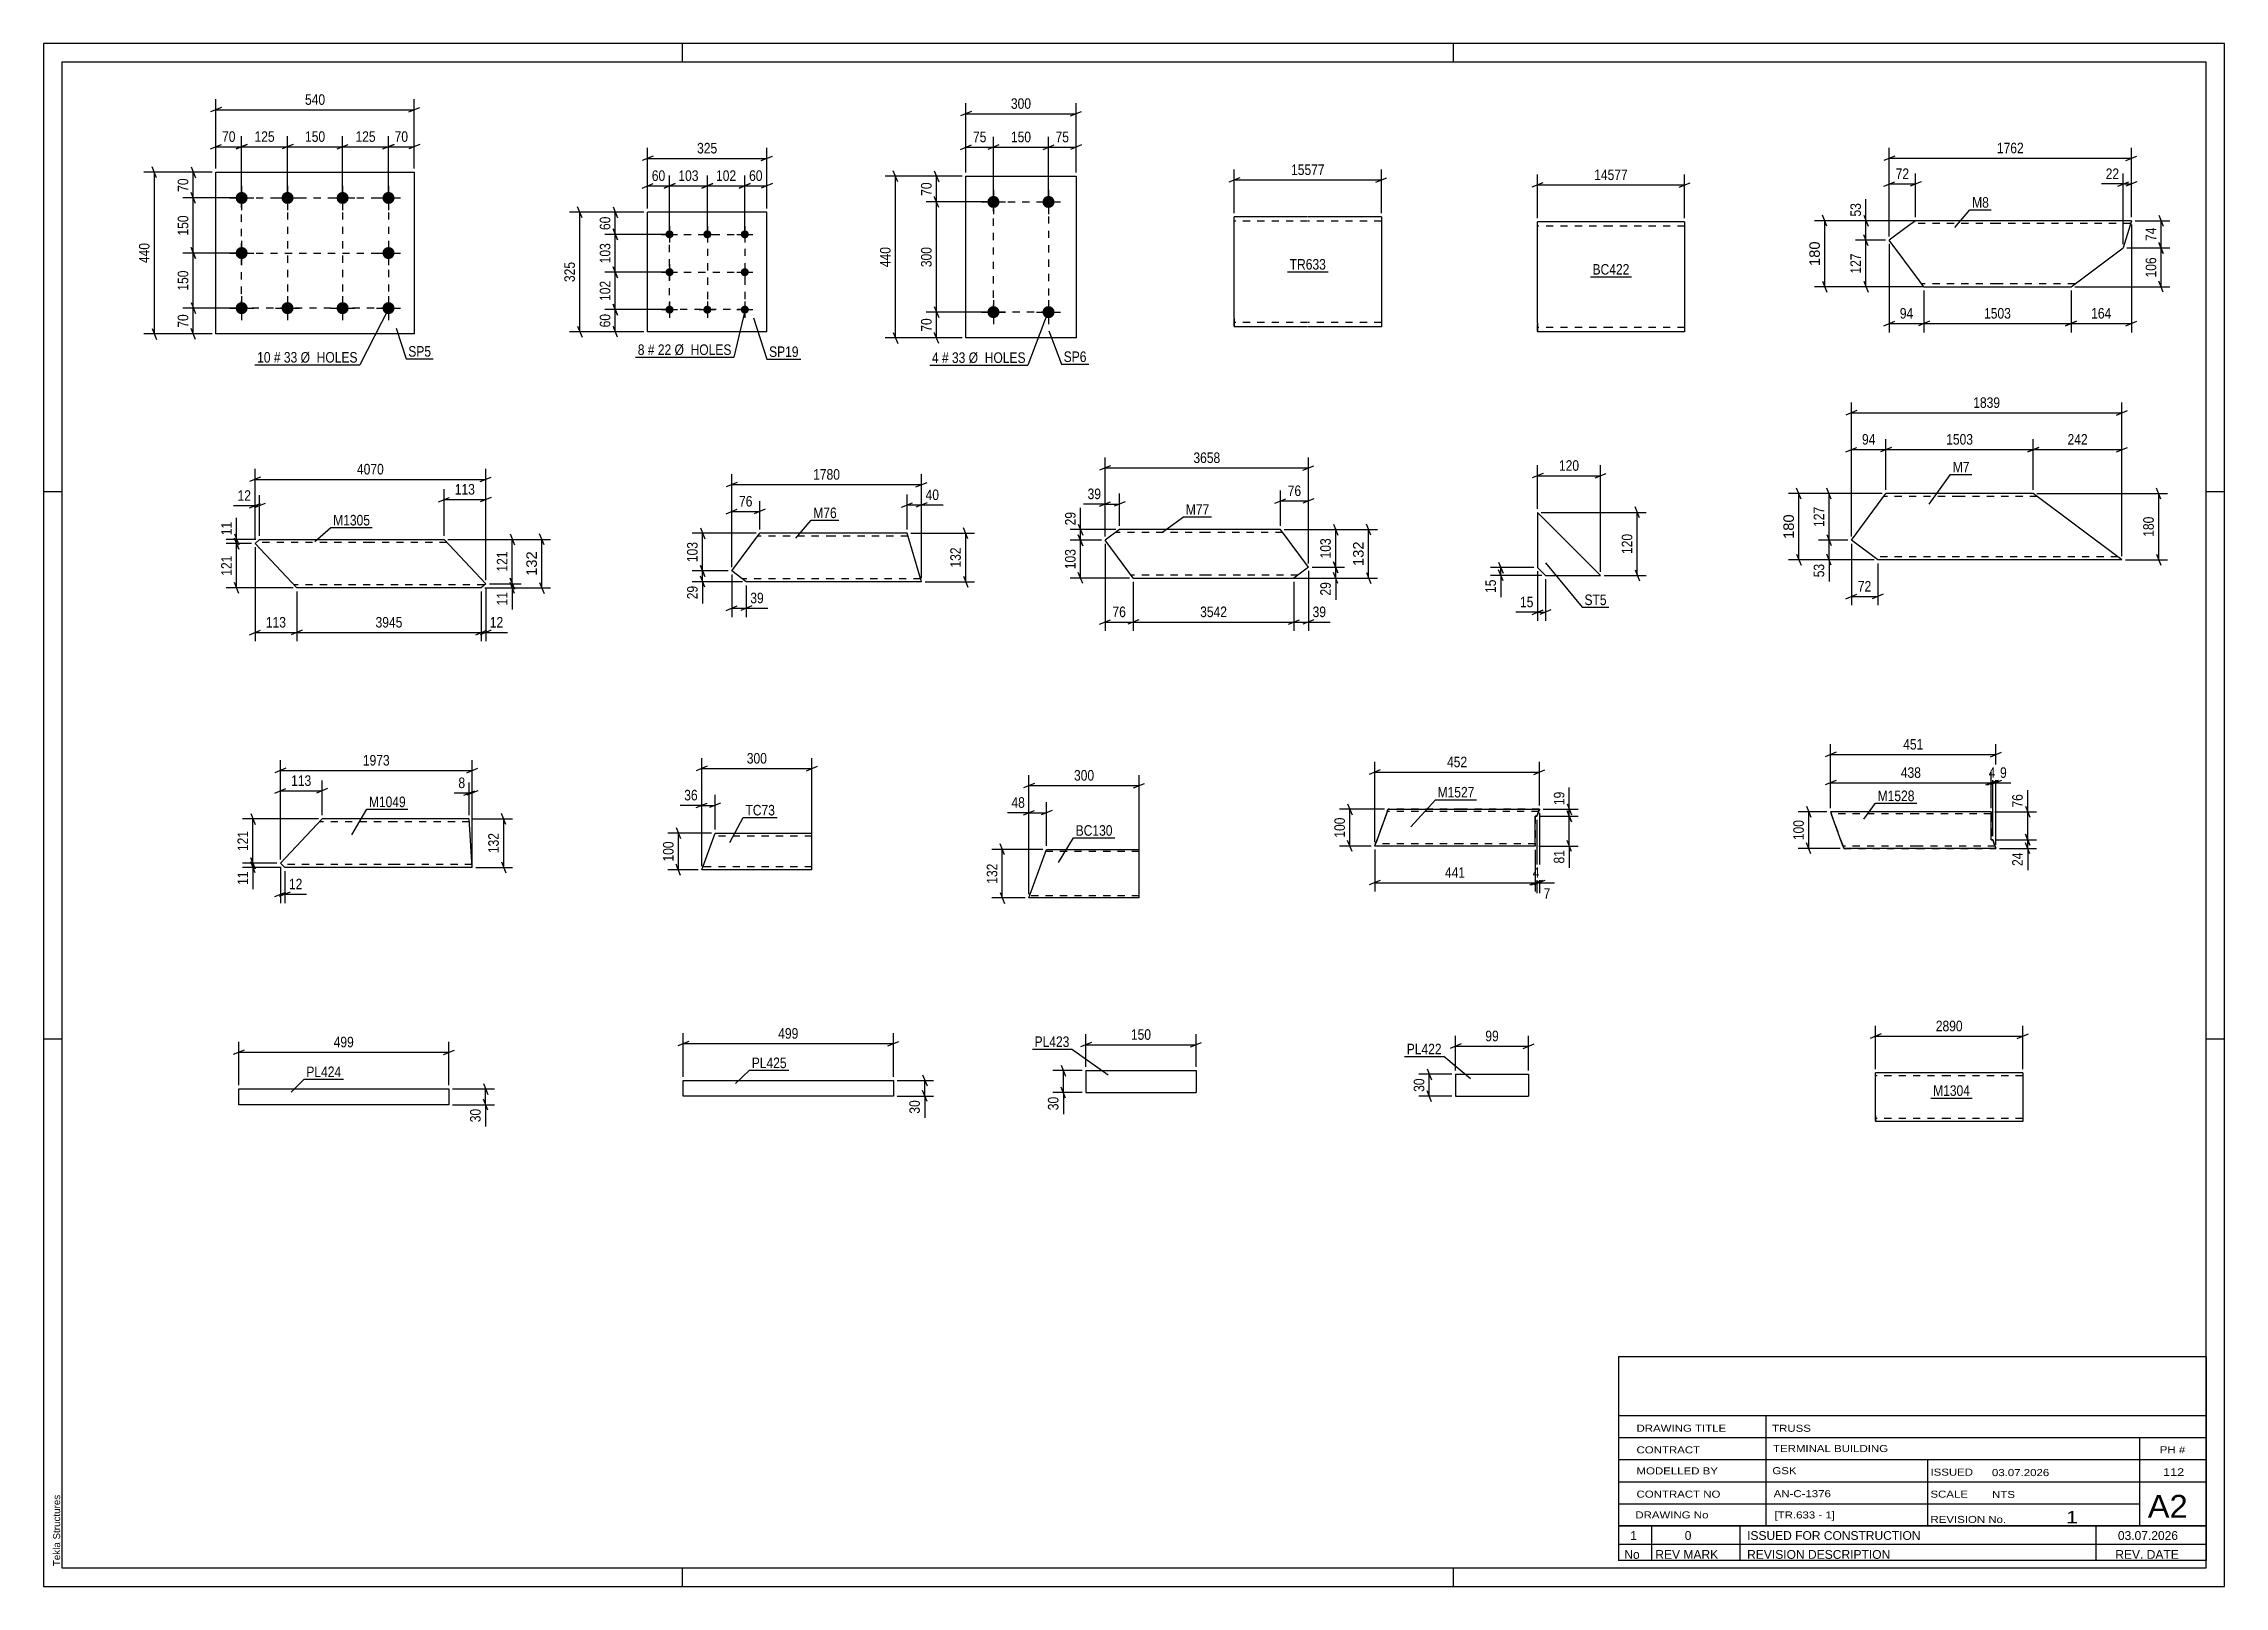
# Model space of a CAD drawing. Header units: millimetres. Extents: x 0 to 594, y 0 to 420.
import ezdxf

# ---------------------------------------------------------------- set-up
doc = ezdxf.new("R2010")
doc.units = ezdxf.units.MM
doc.linetypes.add('DXK_LINE_DOT2', pattern=[3.9198, 1.9599, -1.9599])
doc.styles.add('Arial', font='ARIAL.TTF', dxfattribs={"height": 0.2})
doc.styles.add('Arial Narrow', font='ARIALN.TTF', dxfattribs={"height": 0.2})

# ---------------------------------------------------------------- blocks, each defined once
blk = doc.blocks.new('Unknown-761552470-1163')
at = {"color": 5, "linetype": 'Continuous'}
for p, q in [((594, 420), (0, 420)), ((0, 420), (0, 0)), ((174, 415), (174, 420)), ((384, 415), (384, 420)), ((594, 0), (594, 420)), ((589, 415), (5, 415)), ((5, 415), (5, 5)), ((589, 5), (589, 415)), ((5, 298), (0, 298)), ((594, 298), (589, 298)), ((5, 149), (0, 149)), ((594, 149), (589, 149)), ((0, 0), (594, 0)), ((5, 5), (589, 5)), ((174, 0), (174, 5)), ((384, 0), (384, 5))]:
    blk.add_line(p, q, dxfattribs=at)
at = {"color": 174, "linetype": 'Continuous', "style": 'Arial'}
blk.add_text('Tekla Structures', height=1.9102, rotation=90, dxfattribs=at).set_placement((4.5, 5.5))
blk = doc.blocks.new('Unknown-761552470-13713')
at = {"color": 7, "linetype": 'Continuous'}
for p, q in [((429, 16.5), (589, 16.5)), ((589, 16.5), (429, 16.5)), ((429, 16.5), (429, 11.5)), ((438, 16.5), (438, 11.5)), ((462, 16.5), (462, 11.5)), ((559, 16.5), (559, 11.5)), ((589, 16.5), (589, 11.5)), ((429, 11.5), (589, 11.5)), ((429, 11.5), (429, 7)), ((429, 11.5), (589, 11.5)), ((589, 7), (429, 7)), ((438, 11.5), (438, 7)), ((462, 11.5), (462, 7)), ((559, 11.5), (559, 7)), ((589, 11.5), (589, 7))]:
    blk.add_line(p, q, dxfattribs=at)
at = {"color": 7, "linetype": 'Continuous', "style": 'Arial Narrow'}
for s, height, width, p in [('1', 2.39, 1.196471, (432.16, 12.65)), ('0', 2.39, 1.196471, (447, 12.65)), ('ISSUED FOR CONSTRUCTION', 2.3861, 1.196471, (464, 12.65)), ('03.07.2026', 2.386, 1.196471, (565, 12.65)), ('No', 2.386, 1.2, (430.54, 7.5)), ('REV MARK', 2.386, 1.2, (439, 7.5)), ('REVISION DESCRIPTION', 2.3861, 1.2, (464, 7.5)), ('REV. DATE', 2.386, 1.2, (564.28, 7.5))]:
    blk.add_text(s, height=height, dxfattribs=dict(at, width=width)).set_placement(p)
blk = doc.blocks.new('Unknown-761552470-13714')
at = {"color": 7, "linetype": 'Continuous'}
for p, q in [((429, 62.55), (429, 16.5)), ((429, 62.55), (589, 62.55)), ((589, 62.5), (589, 16.5)), ((429, 46.5), (589, 46.5)), ((469.14, 46.5), (469.14, 16.5)), ((429, 40.5), (589, 40.5)), ((571, 16.6), (571, 40.5)), ((429, 34.5), (589, 34.5)), ((513.14, 34.5), (513.14, 16.5)), ((429, 28.5), (589, 28.5)), ((429, 22.5), (571, 22.5)), ((429, 16.5), (589, 16.5))]:
    blk.add_line(p, q, dxfattribs=at)
at = {"color": 7, "style": 'Arial Narrow'}
for s, height, width, p in [('DRAWING TITLE', 1.9089, 1.425378, (433.88, 42.1)), ('TRUSS  ', 1.909, 1.425378, (470.81, 42.09)), ('CONTRACT', 1.909, 1.425378, (433.88, 36.21)), ('TERMINAL BUILDING', 1.9089, 1.425378, (471.06, 36.57)), ('MODELLED BY', 1.9089, 1.425378, (433.88, 30.48)), ('GSK', 1.909, 1.425378, (470.88, 30.54)), ('ISSUED', 1.909, 1.425378, (513.94, 30.14)), ('03.07.2026', 1.909, 1.425378, (530.69, 30.02)), ('CONTRACT NO', 1.9089, 1.425378, (433.88, 24.16)), ('AN-C-1376', 1.909, 1.425378, (471.23, 24.28)), ('SCALE', 1.909, 1.425378, (513.94, 24.15)), ('A2', 6.204, 1.25, (573.14, 18.7)), ('DRAWING No', 1.909, 1.425378, (433.56, 18.5)), ('[TR.633 - 1]', 1.9089, 1.425378, (471.46, 18.49)), ('REVISION No.', 1.9089, 1.425378, (513.94, 17.27)), ('1', 3.34, 1.5, (550.91, 17.18))]:
    blk.add_text(s, height=height, dxfattribs=dict(at, width=width)).set_placement(p)
at = {"color": 7, "linetype": 'Continuous', "style": 'Arial Narrow', "width": 1.43}
for s, height, p in [('PH #', 1.909, (576.4, 36.25)), ('112', 2.1, (577.3, 30.05)), ('NTS', 1.909, (530.7, 24.05))]:
    blk.add_text(s, height=height, dxfattribs=at).set_placement(p)
blk = doc.blocks.new('Part-761552470-9593 - 9592')
at = {"color": 2, "linetype": 'Continuous'}
for p, q in [((179.27, 195.07), (182.91, 205.07)), ((182.91, 205.07), (209.27, 205.07)), ((209.27, 195.07), (209.27, 205.07)), ((209.27, 195.07), (179.27, 195.07))]:
    blk.add_line(p, q, dxfattribs=at)
at = {"color": 7, "linetype": 'DXK_LINE_DOT2'}
for p, q in [((209.27, 204.27), (182.62, 204.27)), ((179.56, 195.87), (179.58, 195.93)), ((209.27, 195.87), (179.56, 195.87)), ((209.27, 195.87), (209.27, 195.93))]:
    blk.add_line(p, q, dxfattribs=at)
blk = doc.blocks.new('Part-761552470-9557 - 9556')
at = {"color": 2, "linetype": 'Continuous'}
for p, q in [((293.08, 287.72), (289.14, 284.79)), ((316.78, 287.72), (293.08, 287.72)), ((336.88, 287.72), (316.88, 287.72)), ((344.52, 277.46), (336.88, 287.72)), ((295.59, 276.12), (289.14, 284.79)), ((296.78, 274.52), (295.59, 276.12)), ((296.78, 274.52), (316.78, 274.52)), ((316.88, 274.52), (340.58, 274.52)), ((344.52, 277.46), (340.58, 274.52))]:
    blk.add_line(p, q, dxfattribs=at)
at = {"color": 7, "linetype": 'DXK_LINE_DOT2'}
for p, q in [((316.78, 286.92), (292.01, 286.92)), ((337.48, 286.92), (316.88, 286.92)), ((296.69, 274.64), (295.59, 276.12)), ((316.78, 275.32), (296.19, 275.32)), ((341.65, 275.32), (316.88, 275.32))]:
    blk.add_line(p, q, dxfattribs=at)
blk = doc.blocks.new('Part-761552470-9564 - 9563')
at = {"color": 2, "linetype": 'Continuous'}
for p, q in [((57.61, 283.9), (58.81, 285.03)), ((68.96, 271.83), (57.61, 283.9)), ((58.81, 285.03), (88.96, 285.03)), ((89.06, 285.03), (109.06, 285.03)), ((109.06, 285.03), (120.41, 272.97)), ((88.96, 271.83), (68.96, 271.83)), ((119.2, 271.83), (89.06, 271.83)), ((120.41, 272.97), (119.2, 271.83))]:
    blk.add_line(p, q, dxfattribs=at)
at = {"color": 7, "linetype": 'DXK_LINE_DOT2'}
for p, q in [((88.96, 284.23), (57.96, 284.23)), ((109.81, 284.23), (89.06, 284.23)), ((88.96, 272.63), (68.2, 272.63)), ((120.05, 272.63), (89.06, 272.63))]:
    blk.add_line(p, q, dxfattribs=at)
blk = doc.blocks.new('Part-761552470-9536 - 9534')
at = {"color": 2, "linetype": 'Continuous'}
for p, q in [((507.73, 370.2), (502.71, 366.46)), ((509.88, 371.8), (507.73, 370.2)), ((532.14, 371.8), (509.88, 371.8)), ((568.67, 371.8), (532.24, 371.8)), ((568.67, 371.8), (566.45, 364.37)), ((510.95, 355.4), (502.71, 366.46)), ((552.24, 353.8), (566.45, 364.37)), ((512.14, 353.8), (510.95, 355.4)), ((512.14, 353.8), (532.14, 353.8)), ((532.24, 353.8), (552.24, 353.8))]:
    blk.add_line(p, q, dxfattribs=at)
at = {"color": 7, "linetype": 'DXK_LINE_DOT2'}
for p, q in [((509.88, 371.8), (508.55, 370.81)), ((532.14, 371), (508.81, 371)), ((568.43, 371), (532.24, 371)), ((512.05, 353.92), (510.95, 355.4)), ((532.14, 354.6), (511.55, 354.6)), ((553.32, 354.6), (532.24, 354.6))]:
    blk.add_line(p, q, dxfattribs=at)
blk = doc.blocks.new('Part-761552470-9571 - 9570')
at = {"color": 2, "linetype": 'Continuous'}
for p, q in [((64.49, 196.88), (75.84, 208.95)), ((95.84, 208.95), (75.84, 208.95)), ((115.94, 208.95), (95.94, 208.95)), ((116.75, 195.75), (115.94, 208.95)), ((65.69, 195.75), (64.49, 196.88)), ((95.84, 195.75), (65.69, 195.75)), ((116.75, 195.75), (95.94, 195.75))]:
    blk.add_line(p, q, dxfattribs=at)
at = {"color": 7, "linetype": 'DXK_LINE_DOT2'}
for p, q in [((95.84, 208.15), (75.09, 208.15)), ((115.99, 208.15), (95.94, 208.15)), ((95.84, 196.55), (64.84, 196.55)), ((116.7, 196.55), (95.94, 196.55)), ((116.7, 196.55), (116.7, 196.61))]:
    blk.add_line(p, q, dxfattribs=at)
blk = doc.blocks.new('Part-761552470-9543 - 9542')
at = {"color": 2, "linetype": 'Continuous'}
for p, q in [((492.41, 284.83), (501.83, 297.49)), ((521.83, 297.49), (501.83, 297.49)), ((541.93, 297.49), (521.93, 297.49)), ((566.11, 279.49), (541.93, 297.49)), ((499.57, 279.49), (492.41, 284.83)), ((521.83, 279.49), (499.57, 279.49)), ((566.11, 279.49), (521.93, 279.49))]:
    blk.add_line(p, q, dxfattribs=at)
at = {"color": 7, "linetype": 'DXK_LINE_DOT2'}
for p, q in [((521.83, 296.69), (501.24, 296.69)), ((543.01, 296.69), (521.93, 296.69)), ((499.57, 279.49), (498.18, 280.53)), ((521.83, 280.29), (498.5, 280.29)), ((565.04, 280.29), (521.93, 280.29))]:
    blk.add_line(p, q, dxfattribs=at)
blk = doc.blocks.new('Part-761552470-9582 - 9581')
at = {"color": 2, "linetype": 'Continuous'}
for p, q in [((519, 139.78), (499, 139.78)), ((499, 128.18), (499, 139.78)), ((539.1, 139.78), (519.1, 139.78)), ((539.1, 139.78), (539.1, 126.58)), ((499, 128.18), (499, 126.58)), ((519, 126.58), (499, 126.58)), ((539.1, 126.58), (519.1, 126.58))]:
    blk.add_line(p, q, dxfattribs=at)
at = {"color": 7, "linetype": 'DXK_LINE_DOT2'}
for p, q in [((519, 138.98), (499, 138.98)), ((539.1, 138.98), (519.1, 138.98)), ((499, 126.7), (499, 128.18)), ((499, 127.38), (499, 127.44)), ((519, 127.38), (499, 127.38)), ((539.1, 127.38), (519.1, 127.38)), ((539.1, 127.38), (539.1, 127.44))]:
    blk.add_line(p, q, dxfattribs=at)
blk = doc.blocks.new('Part-761552470-9550 - 9549')
at = {"color": 2, "linetype": 'Continuous'}
for p, q in [((187.42, 276.45), (195.07, 286.71)), ((215.07, 286.71), (195.07, 286.71)), ((235.17, 286.71), (215.17, 286.71)), ((239.12, 273.51), (235.17, 286.71)), ((191.37, 273.51), (187.42, 276.45)), ((215.07, 273.51), (191.37, 273.51)), ((239.12, 273.51), (215.17, 273.51))]:
    blk.add_line(p, q, dxfattribs=at)
at = {"color": 7, "linetype": 'DXK_LINE_DOT2'}
for p, q in [((215.07, 285.91), (194.47, 285.91)), ((235.41, 285.91), (215.17, 285.91)), ((215.07, 274.31), (190.29, 274.31)), ((238.88, 274.31), (215.17, 274.31)), ((238.88, 274.31), (238.86, 274.37))]:
    blk.add_line(p, q, dxfattribs=at)
blk = doc.blocks.new('Part-761552470-9601 - 9600')
at = {"color": 2, "linetype": 'Continuous'}
for p, q in [((268.4, 187.42), (273.21, 200.62)), ((273.21, 200.62), (298.4, 200.62)), ((298.4, 187.42), (298.4, 200.62)), ((298.4, 187.42), (268.4, 187.42))]:
    blk.add_line(p, q, dxfattribs=at)
at = {"color": 7, "linetype": 'DXK_LINE_DOT2'}
for p, q in [((298.4, 200.02), (272.99, 200.02)), ((268.62, 188.02), (268.64, 188.06)), ((298.4, 188.02), (268.62, 188.02)), ((298.4, 188.02), (298.4, 188.06))]:
    blk.add_line(p, q, dxfattribs=at)
blk = doc.blocks.new('Part-761552470-9619 - 9618')
at = {"color": 2, "linetype": 'Continuous'}
for p, q in [((196.99, 374.08), (164.49, 374.08)), ((164.49, 341.58), (164.49, 374.08)), ((196.99, 341.58), (196.99, 374.08)), ((196.99, 341.58), (164.49, 341.58))]:
    blk.add_line(p, q, dxfattribs=at)
blk = doc.blocks.new('Bolt-761552470-9620 - 9618')
at = {"linetype": 'Continuous'}
for points in [[(170.49, 369.18, -1), (170.49, 366.98, -1)], [(180.79, 369.18, -1), (180.79, 366.98, -1)], [(190.99, 369.18, -1), (190.99, 366.98, -1)], [(170.49, 358.88, -1), (170.49, 356.68, -1)], [(190.99, 358.88, -1), (190.99, 356.68, -1)], [(170.49, 348.68, -1), (170.49, 346.48, -1)], [(180.79, 348.68, -1), (180.79, 346.48, -1)], [(190.99, 348.68, -1), (190.99, 346.48, -1)]]:
    blk.add_hatch(color=1, dxfattribs=at).paths.add_polyline_path(points)
at = {"color": 1, "linetype": 'Continuous'}
for p, q in [((170.49, 370.28), (170.49, 365.88)), ((180.79, 370.28), (180.79, 365.88)), ((190.99, 370.28), (190.99, 365.88)), ((168.29, 368.08), (172.69, 368.08)), ((178.59, 368.08), (182.99, 368.08)), ((188.79, 368.08), (193.19, 368.08)), ((168.29, 357.78), (172.69, 357.78)), ((170.49, 359.98), (170.49, 355.58)), ((188.79, 357.78), (193.19, 357.78)), ((190.99, 359.98), (190.99, 355.58)), ((168.29, 347.58), (172.69, 347.58)), ((170.49, 349.78), (170.49, 345.38)), ((178.59, 347.58), (182.99, 347.58)), ((180.79, 349.78), (180.79, 345.38)), ((188.79, 347.58), (193.19, 347.58)), ((190.99, 349.78), (190.99, 345.38))]:
    blk.add_line(p, q, dxfattribs=at)
blk = doc.blocks.new('Part-761552470-9642 - 9641')
at = {"color": 2, "linetype": 'Continuous'}
for p, q in [((426.88, 371.52), (406.88, 371.52)), ((406.88, 343.92), (406.88, 371.52)), ((446.98, 371.52), (426.98, 371.52)), ((446.98, 371.52), (446.98, 341.52)), ((406.88, 343.92), (406.88, 341.52)), ((426.88, 341.52), (406.88, 341.52)), ((446.98, 341.52), (426.98, 341.52))]:
    blk.add_line(p, q, dxfattribs=at)
at = {"color": 7, "linetype": 'DXK_LINE_DOT2'}
for p, q in [((426.88, 370.32), (406.88, 370.32)), ((446.98, 370.32), (426.98, 370.32)), ((406.88, 341.71), (406.88, 343.92)), ((406.88, 342.72), (406.88, 342.81)), ((426.88, 342.72), (406.88, 342.72)), ((446.98, 342.72), (426.98, 342.72)), ((446.98, 342.72), (446.98, 342.81))]:
    blk.add_line(p, q, dxfattribs=at)
blk = doc.blocks.new('Part-761552470-9651 - 9650')
at = {"color": 2, "linetype": 'Continuous'}
for p, q in [((251.22, 339.9), (251.22, 383.9)), ((251.22, 383.9), (281.22, 383.9)), ((281.22, 383.9), (281.22, 339.9)), ((281.22, 339.9), (251.22, 339.9))]:
    blk.add_line(p, q, dxfattribs=at)
blk = doc.blocks.new('Bolt-761552470-9652 - 9650')
at = {"linetype": 'Continuous'}
for points in [[(258.72, 378.55, -1), (258.72, 375.25, -1)], [(273.72, 378.55, -1), (273.72, 375.25, -1)], [(258.72, 348.55, -1), (258.72, 345.25, -1)], [(273.72, 348.55, -1), (273.72, 345.25, -1)]]:
    blk.add_hatch(color=1, dxfattribs=at).paths.add_polyline_path(points)
at = {"color": 1, "linetype": 'Continuous'}
for p, q in [((258.72, 380.2), (258.72, 373.6)), ((273.72, 380.2), (273.72, 373.6)), ((255.42, 376.9), (262.02, 376.9)), ((270.42, 376.9), (277.02, 376.9)), ((255.42, 346.9), (262.02, 346.9)), ((258.72, 350.2), (258.72, 343.6)), ((270.42, 346.9), (277.02, 346.9)), ((273.72, 350.2), (273.72, 343.6))]:
    blk.add_line(p, q, dxfattribs=at)
blk = doc.blocks.new('Part-761552470-9660 - 9659')
at = {"color": 2, "linetype": 'Continuous'}
for p, q in [((46.94, 340.99), (46.94, 384.99)), ((46.94, 384.99), (100.94, 384.99)), ((100.94, 384.99), (100.94, 340.99)), ((100.94, 340.99), (46.94, 340.99))]:
    blk.add_line(p, q, dxfattribs=at)
blk = doc.blocks.new('Bolt-761552470-9661 - 9659')
at = {"linetype": 'Continuous'}
for points in [[(53.94, 379.64, -1), (53.94, 376.34, -1)], [(66.44, 379.64, -1), (66.44, 376.34, -1)], [(81.44, 379.64, -1), (81.44, 376.34, -1)], [(93.94, 379.64, -1), (93.94, 376.34, -1)], [(53.94, 364.64, -1), (53.94, 361.34, -1)], [(93.94, 364.64, -1), (93.94, 361.34, -1)], [(53.94, 349.64, -1), (53.94, 346.34, -1)], [(66.44, 349.64, -1), (66.44, 346.34, -1)], [(81.44, 349.64, -1), (81.44, 346.34, -1)], [(93.94, 349.64, -1), (93.94, 346.34, -1)]]:
    blk.add_hatch(color=1, dxfattribs=at).paths.add_polyline_path(points)
at = {"color": 1, "linetype": 'Continuous'}
for p, q in [((53.94, 381.29), (53.94, 374.69)), ((66.44, 381.29), (66.44, 374.69)), ((81.44, 381.29), (81.44, 374.69)), ((93.94, 381.29), (93.94, 374.69)), ((50.64, 377.99), (57.24, 377.99)), ((63.14, 377.99), (69.74, 377.99)), ((78.14, 377.99), (84.74, 377.99)), ((90.64, 377.99), (97.24, 377.99)), ((50.64, 362.99), (57.24, 362.99)), ((53.94, 366.29), (53.94, 359.69)), ((90.64, 362.99), (97.24, 362.99)), ((93.94, 366.29), (93.94, 359.69)), ((53.94, 351.29), (53.94, 344.69)), ((66.44, 351.29), (66.44, 344.69)), ((81.44, 351.29), (81.44, 344.69)), ((93.94, 351.29), (93.94, 344.69)), ((50.64, 347.99), (57.24, 347.99)), ((63.14, 347.99), (69.74, 347.99)), ((78.14, 347.99), (84.74, 347.99)), ((90.64, 347.99), (97.24, 347.99))]:
    blk.add_line(p, q, dxfattribs=at)
blk = doc.blocks.new('Part-761552470-9669 - 9668')
at = {"color": 2, "linetype": 'Continuous'}
for p, q in [((406.92, 292.36), (406.92, 277.36)), ((406.92, 292.36), (424.07, 275.22)), ((406.92, 277.36), (409.07, 275.22)), ((409.07, 275.22), (424.07, 275.22))]:
    blk.add_line(p, q, dxfattribs=at)
blk = doc.blocks.new('Part-761552470-9709 - 9708')
at = {"color": 2, "linetype": 'Continuous'}
for p, q in [((384.59, 139.44), (384.59, 133.44)), ((384.59, 139.44), (404.46, 139.44)), ((404.46, 139.44), (404.46, 133.44)), ((384.59, 133.44), (404.46, 133.44))]:
    blk.add_line(p, q, dxfattribs=at)
blk = doc.blocks.new('Part-761552470-9717 - 9716')
at = {"color": 2, "linetype": 'Continuous'}
for p, q in [((283.9, 140.41), (283.9, 134.41)), ((283.9, 140.41), (313.9, 140.41)), ((313.9, 140.41), (313.9, 134.41)), ((283.9, 134.41), (313.9, 134.41))]:
    blk.add_line(p, q, dxfattribs=at)
blk = doc.blocks.new('Part-761552470-9733 - 9732')
at = {"color": 2, "linetype": 'Continuous'}
for p, q in [((53.13, 131.13), (53.13, 135.42)), ((53.13, 135.42), (81.7, 135.42)), ((81.7, 131.13), (53.13, 131.13)), ((81.8, 135.42), (110.38, 135.42)), ((110.38, 131.13), (81.8, 131.13)), ((110.38, 135.42), (110.38, 131.13))]:
    blk.add_line(p, q, dxfattribs=at)
blk = doc.blocks.new('Part-761552470-9741 - 9740')
at = {"color": 2, "linetype": 'Continuous'}
for p, q in [((174.21, 133.48), (174.21, 137.76)), ((174.21, 137.76), (202.78, 137.76)), ((202.88, 137.76), (231.45, 137.76)), ((231.45, 137.76), (231.45, 133.48)), ((202.78, 133.48), (174.21, 133.48)), ((231.45, 133.48), (202.88, 133.48))]:
    blk.add_line(p, q, dxfattribs=at)
blk = doc.blocks.new('Part-761552470-9749 - 9748')
at = {"color": 7, "linetype": 'DXK_LINE_DOT2'}
for p, q in [((365.94, 210.82), (362.8, 202.21)), ((365.86, 210.59), (362.85, 202.34)), ((365.97, 210.92), (362.92, 202.54)), ((365.86, 210.59), (365.93, 210.79)), ((365.93, 210.79), (365.94, 210.82)), ((366.08, 211.21), (365.94, 210.82)), ((365.94, 210.82), (365.97, 210.92)), ((365.97, 210.92), (365.99, 210.96)), ((365.97, 210.92), (365.99, 210.96)), ((386.21, 210.96), (365.99, 210.96)), ((366.18, 211.47), (366.08, 211.21)), ((366.21, 211.56), (366.18, 211.47)), ((386.21, 211.56), (366.21, 211.56)), ((407.44, 211.56), (386.31, 211.56)), ((407.22, 210.96), (386.31, 210.96)), ((406.31, 202.34), (406.31, 209.66)), ((406.31, 209.66), (406.75, 209.66)), ((406.75, 209.66), (406.31, 209.66)), ((406.31, 209.66), (406.31, 202.34)), ((406.75, 209.66), (406.31, 209.66)), ((406.31, 209.66), (406.31, 202.21)), ((406.31, 209.66), (406.31, 209.66)), ((407.2, 210.92), (406.75, 209.66)), ((407.17, 210.82), (406.75, 209.66)), ((406.75, 209.66), (407.09, 210.59)), ((406.75, 209.66), (406.75, 209.66)), ((407.09, 210.59), (407.16, 210.79)), ((407.16, 210.79), (407.17, 210.82)), ((407.17, 210.82), (407.31, 211.21)), ((407.17, 210.82), (407.2, 210.92)), ((407.2, 210.92), (407.22, 210.96)), ((407.2, 210.92), (407.22, 210.96)), ((407.31, 211.21), (407.41, 211.47)), ((407.41, 211.47), (407.44, 211.56)), ((362.8, 202.21), (362.7, 201.92)), ((362.79, 202.16), (362.85, 202.34)), ((362.79, 202.16), (362.8, 202.21)), ((386.21, 202.16), (362.79, 202.16)), ((362.8, 202.21), (362.92, 202.54)), ((406.31, 202.16), (386.31, 202.16)), ((406.31, 202.16), (406.31, 202.34)), ((406.31, 202.21), (406.31, 202.34)), ((406.31, 201.92), (406.31, 202.21)), ((406.31, 202.16), (406.31, 202.21)), ((362.6, 201.66), (362.57, 201.56)), ((362.57, 201.56), (362.57, 201.56)), ((362.7, 201.92), (362.6, 201.66)), ((406.31, 201.66), (406.31, 201.92)), ((406.31, 201.56), (406.31, 201.66))]:
    blk.add_line(p, q, dxfattribs=at)
at = {"color": 2, "linetype": 'Continuous'}
for p, q in [((365.94, 210.82), (362.84, 202.31)), ((365.94, 210.82), (366.08, 211.21)), ((366.08, 211.21), (366.18, 211.47)), ((366.18, 211.47), (366.21, 211.56)), ((366.21, 211.56), (366.21, 211.56)), ((366.21, 211.56), (386.21, 211.56)), ((386.31, 211.56), (407.44, 211.56)), ((406.31, 202.31), (406.31, 209.66)), ((406.31, 209.66), (406.75, 209.66)), ((406.31, 209.66), (406.31, 209.66)), ((406.75, 209.66), (407.17, 210.82)), ((406.75, 209.66), (406.75, 209.66)), ((407.31, 211.21), (407.17, 210.82)), ((407.41, 211.47), (407.31, 211.21)), ((407.44, 211.56), (407.41, 211.47)), ((407.44, 211.56), (407.44, 211.56)), ((362.7, 201.92), (362.84, 202.31)), ((406.31, 202.31), (406.31, 201.92)), ((362.57, 201.56), (362.6, 201.66)), ((362.57, 201.56), (362.57, 201.56)), ((386.21, 201.56), (362.57, 201.56)), ((362.6, 201.66), (362.7, 201.92)), ((406.31, 201.56), (386.31, 201.56)), ((406.31, 201.92), (406.31, 201.66)), ((406.31, 201.66), (406.31, 201.56))]:
    blk.add_line(p, q, dxfattribs=at)
blk = doc.blocks.new('Part-761552470-9756 - 9755')
at = {"color": 2, "linetype": 'Continuous'}
for p, q in [((486.74, 210.9), (486.74, 210.9)), ((510.38, 210.9), (486.74, 210.9)), ((486.77, 210.81), (486.74, 210.9)), ((486.86, 210.55), (486.77, 210.81)), ((487.01, 210.16), (486.86, 210.55)), ((490.11, 201.64), (487.01, 210.16)), ((530.48, 210.9), (510.48, 210.9)), ((530.48, 210.9), (530.48, 210.81)), ((530.48, 210.81), (530.48, 210.55)), ((530.48, 210.55), (530.48, 210.16)), ((530.48, 203.25), (530.48, 210.16)), ((530.91, 203.25), (530.48, 203.25)), ((530.48, 203.25), (530.48, 203.25)), ((531.5, 201.64), (530.91, 203.25)), ((530.91, 203.25), (530.91, 203.25)), ((490.25, 201.25), (490.11, 201.64)), ((490.35, 200.99), (490.25, 201.25)), ((490.38, 200.9), (490.35, 200.99)), ((490.38, 200.9), (490.38, 200.9)), ((510.38, 200.9), (490.38, 200.9)), ((531.77, 200.9), (510.48, 200.9)), ((531.5, 201.64), (531.64, 201.25)), ((531.64, 201.25), (531.74, 200.99)), ((531.74, 200.99), (531.77, 200.9)), ((531.77, 200.9), (531.77, 200.9))]:
    blk.add_line(p, q, dxfattribs=at)
at = {"color": 7, "linetype": 'DXK_LINE_DOT2'}
for p, q in [((486.74, 210.9), (486.74, 210.9)), ((486.74, 210.9), (486.77, 210.81)), ((486.77, 210.81), (486.86, 210.55)), ((486.86, 210.55), (487.01, 210.16)), ((510.38, 210.3), (486.95, 210.3)), ((486.97, 210.25), (486.95, 210.3)), ((486.97, 210.25), (486.95, 210.3)), ((490.03, 201.87), (486.97, 210.25)), ((487.01, 210.16), (486.97, 210.25)), ((490.14, 201.54), (487.01, 210.16)), ((487.02, 210.12), (487.01, 210.16)), ((487.09, 209.93), (487.02, 210.12)), ((490.1, 201.67), (487.09, 209.93)), ((530.48, 210.3), (510.48, 210.3)), ((530.48, 210.81), (530.48, 210.9)), ((530.48, 210.55), (530.48, 210.81)), ((530.48, 210.16), (530.48, 210.55)), ((530.48, 210.25), (530.48, 210.3)), ((530.48, 210.25), (530.48, 210.3)), ((530.48, 210.25), (530.48, 203.25)), ((530.48, 210.16), (530.48, 210.25)), ((530.48, 210.16), (530.48, 203.25)), ((530.48, 210.12), (530.48, 210.16)), ((530.48, 203.25), (530.48, 210.12)), ((530.48, 203.25), (530.91, 203.25)), ((530.91, 203.25), (530.48, 203.25)), ((530.48, 203.25), (530.91, 203.25)), ((530.48, 203.25), (530.48, 203.25)), ((530.91, 203.25), (531.42, 201.87)), ((531.49, 201.67), (530.91, 203.25)), ((530.91, 203.25), (531.5, 201.64)), ((530.91, 203.25), (530.91, 203.25)), ((490.1, 201.67), (490.03, 201.87)), ((490.14, 201.54), (490.1, 201.67)), ((490.1, 201.67), (490.14, 201.54)), ((490.16, 201.5), (490.14, 201.54)), ((490.14, 201.54), (490.16, 201.5)), ((490.14, 201.54), (490.25, 201.25)), ((510.38, 201.5), (490.16, 201.5)), ((490.25, 201.25), (490.35, 200.99)), ((490.35, 200.99), (490.38, 200.9)), ((490.38, 200.9), (510.38, 200.9)), ((531.55, 201.5), (510.48, 201.5)), ((510.48, 200.9), (531.77, 200.9)), ((531.49, 201.67), (531.42, 201.87)), ((531.49, 201.67), (531.54, 201.54)), ((531.54, 201.54), (531.49, 201.67)), ((531.64, 201.25), (531.5, 201.64)), ((531.54, 201.54), (531.55, 201.5)), ((531.55, 201.5), (531.54, 201.54)), ((531.74, 200.99), (531.64, 201.25)), ((531.77, 200.9), (531.74, 200.99))]:
    blk.add_line(p, q, dxfattribs=at)
blk = doc.blocks.new('Part-761552470-9767 - 9766')
at = {"color": 2, "linetype": 'Continuous'}
for p, q in [((344.3, 372.89), (324.3, 372.89)), ((324.3, 345.29), (324.3, 372.89)), ((364.4, 372.89), (344.4, 372.89)), ((364.4, 372.89), (364.4, 342.89)), ((324.3, 345.29), (324.3, 342.89)), ((344.3, 342.89), (324.3, 342.89)), ((364.4, 342.89), (344.4, 342.89))]:
    blk.add_line(p, q, dxfattribs=at)
at = {"color": 7, "linetype": 'DXK_LINE_DOT2'}
for p, q in [((344.3, 371.69), (324.3, 371.69)), ((364.4, 371.69), (344.4, 371.69)), ((324.3, 343.07), (324.3, 345.29)), ((324.3, 344.09), (324.3, 344.18)), ((344.3, 344.09), (324.3, 344.09)), ((364.4, 344.09), (344.4, 344.09)), ((364.4, 344.09), (364.4, 344.18))]:
    blk.add_line(p, q, dxfattribs=at)
blk = doc.blocks.new('Rectangle-761552470-13477 - 9618')
at = {"color": 1, "linetype": 'DXK_LINE_DOT2'}
blk.add_lwpolyline([(170.49, 368.08), (190.99, 368.08), (190.99, 347.58), (170.49, 347.58), (170.49, 368.08)], close=True, dxfattribs=at)
blk = doc.blocks.new('Rectangle-761552470-13487 - 9650')
at = {"color": 1, "linetype": 'DXK_LINE_DOT2'}
blk.add_lwpolyline([(258.72, 376.9), (273.72, 376.9), (273.72, 346.9), (258.72, 346.9), (258.72, 376.9)], close=True, dxfattribs=at)
blk = doc.blocks.new('Rectangle-761552470-13467 - 9659')
at = {"color": 1, "linetype": 'DXK_LINE_DOT2'}
blk.add_lwpolyline([(53.94, 377.99), (93.94, 377.99), (93.94, 347.99), (53.94, 347.99), (53.94, 377.99)], close=True, dxfattribs=at)
blk = doc.blocks.new('Line-761552470-13497 - 9618')
at = {"color": 1, "linetype": 'DXK_LINE_DOT2'}
blk.add_line((180.79, 368.08), (180.79, 347.58), dxfattribs=at)
blk = doc.blocks.new('Line-761552470-13511 - 9659')
at = {"color": 1, "linetype": 'DXK_LINE_DOT2'}
blk.add_line((66.44, 377.99), (66.44, 347.99), dxfattribs=at)
blk = doc.blocks.new('Line-761552470-13504 - 9618')
at = {"color": 1, "linetype": 'DXK_LINE_DOT2'}
blk.add_line((170.49, 357.78), (190.99, 357.78), dxfattribs=at)
blk = doc.blocks.new('Line-761552470-13518 - 9659')
at = {"color": 1, "linetype": 'DXK_LINE_DOT2'}
blk.add_line((81.44, 377.99), (81.44, 347.99), dxfattribs=at)
blk = doc.blocks.new('Line-761552470-13525 - 9659')
at = {"color": 1, "linetype": 'DXK_LINE_DOT2'}
blk.add_line((53.94, 362.99), (93.94, 362.99), dxfattribs=at)
blk = doc.blocks.new('StraightDimension-761552470-9992 - 9592')
at = {"color": 7, "linetype": 'Continuous'}
for p, q in [((181.91, 205.07), (170.07, 205.07)), ((172.32, 206.57), (173.52, 203.57)), ((172.92, 195.07), (172.92, 205.07)), ((173.52, 193.57), (172.32, 196.57)), ((178.27, 195.07), (170.07, 195.07))]:
    blk.add_line(p, q, dxfattribs=at)
at = {"color": 0}
blk.add_wipeout([(172.17, 203.41), (167.97, 203.41), (167.97, 196.72), (172.17, 196.72)], dxfattribs=at)
at = {"color": 3, "style": 'Arial Narrow'}
blk.add_text('100', height=2.863, rotation=90.00021, dxfattribs=at).set_placement((171.57, 197.32))
blk = doc.blocks.new('StraightDimension-761552470-9988 - 9592')
at = {"color": 7, "linetype": 'Continuous'}
for p, q in [((179.27, 196.07), (179.27, 215.48)), ((182.91, 206.07), (182.91, 215.48)), ((177.77, 212.03), (180.77, 213.23)), ((179.27, 212.63), (182.91, 212.63)), ((184.41, 213.23), (181.41, 212.03))]:
    blk.add_line(p, q, dxfattribs=at)
at = {"color": 0}
blk.add_wipeout([(178.74, 213.38), (178.74, 217.58), (173.89, 217.58), (173.89, 213.38)], dxfattribs=at)
at = {"color": 7, "linetype": 'Continuous'}
blk.add_line((179.27, 212.63), (173.36, 212.63), dxfattribs=at)
blk.add_line((179.27, 212.63), (173.36, 212.63), dxfattribs=at)
at = {"color": 3, "style": 'Arial Narrow'}
blk.add_text('36', height=2.863, dxfattribs=at).set_placement((174.49, 213.98))
blk = doc.blocks.new('StraightDimension-761552470-9998 - 9592')
at = {"color": 7, "linetype": 'Continuous'}
for p, q in [((180.77, 223.26), (177.77, 222.06)), ((179.27, 196.07), (179.27, 225.51)), ((179.27, 222.66), (209.27, 222.66)), ((207.77, 222.06), (210.77, 223.26)), ((209.27, 196.07), (209.27, 225.51))]:
    blk.add_line(p, q, dxfattribs=at)
at = {"color": 0}
blk.add_wipeout([(197.61, 223.41), (197.61, 227.61), (190.93, 227.61), (190.93, 223.41)], dxfattribs=at)
at = {"color": 3, "style": 'Arial Narrow'}
blk.add_text('300', height=2.863, dxfattribs=at).set_placement((191.53, 224.01))
blk = doc.blocks.new('StraightDimension-761552470-9906 - 9556')
at = {"color": 7, "linetype": 'Continuous'}
for p, q in [((337.88, 287.72), (354.34, 287.72)), ((351.34, 289.22), (352.54, 286.22)), ((351.94, 277.46), (351.94, 287.72)), ((345.52, 277.46), (354.34, 277.46)), ((352.54, 275.96), (351.34, 278.96))]:
    blk.add_line(p, q, dxfattribs=at)
at = {"color": 0}
blk.add_wipeout([(351.19, 285.93), (346.99, 285.93), (346.99, 279.25), (351.19, 279.25)], dxfattribs=at)
at = {"color": 3, "style": 'Arial Narrow'}
blk.add_text('103', height=2.863, rotation=90.00021, dxfattribs=at).set_placement((350.59, 279.85))
blk = doc.blocks.new('StraightDimension-761552470-9898 - 9556')
at = {"color": 7, "linetype": 'Continuous'}
for p, q in [((292.08, 287.72), (279.58, 287.72)), ((281.83, 289.22), (283.03, 286.22)), ((283.03, 283.29), (281.83, 286.29)), ((282.43, 284.79), (282.43, 287.72)), ((288.14, 284.79), (279.58, 284.79))]:
    blk.add_line(p, q, dxfattribs=at)
at = {"color": 0}
blk.add_wipeout([(281.68, 293.1), (277.48, 293.1), (277.48, 288.25), (281.68, 288.25)], dxfattribs=at)
at = {"color": 7, "linetype": 'Continuous'}
blk.add_line((282.43, 287.72), (282.43, 293.63), dxfattribs=at)
blk.add_line((282.43, 287.72), (282.43, 293.63), dxfattribs=at)
at = {"color": 3, "style": 'Arial Narrow'}
blk.add_text('29', height=2.863, rotation=90.00021, dxfattribs=at).set_placement((281.08, 288.85))
blk = doc.blocks.new('StraightDimension-761552470-9890 - 9556')
at = {"color": 7, "linetype": 'Continuous'}
for p, q in [((336.88, 288.72), (336.88, 298.34)), ((344.52, 278.46), (344.52, 298.34)), ((335.38, 294.89), (338.38, 296.09)), ((336.88, 295.49), (344.52, 295.49)), ((346.02, 296.09), (343.02, 294.89))]:
    blk.add_line(p, q, dxfattribs=at)
at = {"color": 0}
blk.add_wipeout([(343.13, 296.24), (343.13, 300.44), (338.27, 300.44), (338.27, 296.24)], dxfattribs=at)
at = {"color": 3, "style": 'Arial Narrow'}
blk.add_text('76', height=2.863, dxfattribs=at).set_placement((338.87, 296.84))
blk = doc.blocks.new('StraightDimension-761552470-9894 - 9556')
at = {"color": 7, "linetype": 'Continuous'}
for p, q in [((289.14, 285.79), (289.14, 297.5)), ((293.08, 288.72), (293.08, 297.5)), ((287.64, 294.05), (290.64, 295.25)), ((289.14, 294.65), (293.08, 294.65)), ((294.58, 295.25), (291.58, 294.05))]:
    blk.add_line(p, q, dxfattribs=at)
at = {"color": 0}
blk.add_wipeout([(288.62, 295.4), (288.62, 299.6), (283.76, 299.6), (283.76, 295.4)], dxfattribs=at)
at = {"color": 7, "linetype": 'Continuous'}
blk.add_line((289.14, 294.65), (283.23, 294.65), dxfattribs=at)
blk.add_line((289.14, 294.65), (283.23, 294.65), dxfattribs=at)
at = {"color": 3, "style": 'Arial Narrow'}
blk.add_text('39', height=2.863, dxfattribs=at).set_placement((284.36, 296))
blk = doc.blocks.new('StraightDimension-761552470-9907 - 9556')
at = {"color": 7, "linetype": 'Continuous'}
for p, q in [((341.58, 274.52), (354.34, 274.52)), ((345.52, 277.46), (354.34, 277.46)), ((351.34, 278.96), (352.54, 275.96)), ((352.54, 273.02), (351.34, 276.02)), ((351.94, 274.52), (351.94, 277.46))]:
    blk.add_line(p, q, dxfattribs=at)
at = {"color": 0}
blk.add_wipeout([(351.19, 274), (346.99, 274), (346.99, 269.14), (351.19, 269.14)], dxfattribs=at)
at = {"color": 7, "linetype": 'Continuous'}
blk.add_line((351.94, 274.52), (351.94, 268.62), dxfattribs=at)
blk.add_line((351.94, 274.52), (351.94, 268.62), dxfattribs=at)
at = {"color": 3, "style": 'Arial Narrow'}
blk.add_text('29', height=2.863, rotation=90.00021, dxfattribs=at).set_placement((350.59, 269.74))
blk = doc.blocks.new('StraightDimension-761552470-9899 - 9556')
at = {"color": 7, "linetype": 'Continuous'}
for p, q in [((281.83, 286.29), (283.03, 283.29)), ((288.14, 284.79), (279.58, 284.79)), ((282.43, 274.52), (282.43, 284.79)), ((295.78, 274.52), (279.58, 274.52)), ((283.03, 273.02), (281.83, 276.02))]:
    blk.add_line(p, q, dxfattribs=at)
at = {"color": 0}
blk.add_wipeout([(281.68, 283), (277.48, 283), (277.48, 276.31), (281.68, 276.31)], dxfattribs=at)
at = {"color": 3, "style": 'Arial Narrow'}
blk.add_text('103', height=2.863, rotation=90.00021, dxfattribs=at).set_placement((281.08, 276.91))
blk = doc.blocks.new('StraightDimension-761552470-9914 - 9556')
at = {"color": 7, "linetype": 'Continuous'}
for p, q in [((290.64, 305.08), (287.64, 303.88)), ((289.14, 285.79), (289.14, 307.33)), ((289.14, 304.48), (344.52, 304.48)), ((343.02, 303.88), (346.02, 305.08)), ((344.52, 278.46), (344.52, 307.33))]:
    blk.add_line(p, q, dxfattribs=at)
at = {"color": 0}
blk.add_wipeout([(321.09, 305.23), (321.09, 309.43), (312.58, 309.43), (312.58, 305.23)], dxfattribs=at)
at = {"color": 3, "style": 'Arial Narrow'}
blk.add_text('3658', height=2.863, dxfattribs=at).set_placement((313.18, 305.83))
blk = doc.blocks.new('StraightDimension-761552470-12630 - 9556')
at = {"color": 7, "linetype": 'Continuous'}
for p, q in [((340.58, 273.52), (340.58, 260.13)), ((344.52, 276.46), (344.52, 260.13)), ((339.08, 261.93), (342.08, 263.13)), ((340.58, 262.53), (344.52, 262.53)), ((346.02, 263.13), (343.02, 261.93))]:
    blk.add_line(p, q, dxfattribs=at)
at = {"color": 0}
blk.add_wipeout([(349.9, 263.28), (349.9, 267.48), (345.05, 267.48), (345.05, 263.28)], dxfattribs=at)
at = {"color": 7, "linetype": 'Continuous'}
blk.add_line((344.52, 262.53), (350.43, 262.53), dxfattribs=at)
blk.add_line((344.52, 262.53), (350.43, 262.53), dxfattribs=at)
at = {"color": 3, "style": 'Arial Narrow'}
blk.add_text('39', height=2.863, dxfattribs=at).set_placement((345.65, 263.88))
blk = doc.blocks.new('StraightDimension-761552470-12631 - 9556')
at = {"color": 7, "linetype": 'Continuous'}
for p, q in [((296.78, 273.52), (296.78, 260.13)), ((340.58, 273.52), (340.58, 260.13)), ((298.28, 263.13), (295.28, 261.93)), ((296.78, 262.53), (340.58, 262.53)), ((339.08, 261.93), (342.08, 263.13))]:
    blk.add_line(p, q, dxfattribs=at)
at = {"color": 0}
blk.add_wipeout([(322.94, 263.28), (322.94, 267.48), (314.42, 267.48), (314.42, 263.28)], dxfattribs=at)
at = {"color": 3, "style": 'Arial Narrow'}
blk.add_text('3542', height=2.863, dxfattribs=at).set_placement((315.02, 263.88))
blk = doc.blocks.new('StraightDimension-761552470-12632 - 9556')
at = {"color": 7, "linetype": 'Continuous'}
for p, q in [((289.14, 283.79), (289.14, 260.13)), ((296.78, 273.52), (296.78, 260.13)), ((287.64, 261.93), (290.64, 263.13)), ((289.14, 262.53), (296.78, 262.53)), ((298.28, 263.13), (295.28, 261.93))]:
    blk.add_line(p, q, dxfattribs=at)
at = {"color": 0}
blk.add_wipeout([(295.39, 263.28), (295.39, 267.48), (290.53, 267.48), (290.53, 263.28)], dxfattribs=at)
at = {"color": 3, "style": 'Arial Narrow'}
blk.add_text('76', height=2.863, dxfattribs=at).set_placement((291.13, 263.88))
blk = doc.blocks.new('StraightDimension-761552470-12673 - 9556')
at = {"color": 7, "linetype": 'Continuous'}
for p, q in [((337.88, 287.72), (363.29, 287.72)), ((361.49, 286.22), (360.29, 289.22)), ((360.89, 274.52), (360.89, 287.72)), ((339.39, 274.52), (363.29, 274.52)), ((360.29, 276.02), (361.49, 273.02))]:
    blk.add_line(p, q, dxfattribs=at)
at = {"color": 0}
blk.add_wipeout([(360.14, 285.06), (355.94, 285.06), (355.94, 277.19), (360.14, 277.19)], dxfattribs=at)
at = {"color": 3, "style": 'Arial'}
blk.add_text('132', height=2.865, rotation=90.00021, dxfattribs=at).set_placement((359.54, 277.79))
blk = doc.blocks.new('StraightDimension-761552470-9930 - 9563')
at = {"color": 7, "linetype": 'Continuous'}
for p, q in [((57.61, 284.9), (57.61, 297.04)), ((58.81, 286.03), (58.81, 297.04)), ((56.11, 293.59), (59.11, 294.79)), ((60.31, 294.79), (57.31, 293.59)), ((57.61, 294.19), (58.81, 294.19))]:
    blk.add_line(p, q, dxfattribs=at)
at = {"color": 0}
blk.add_wipeout([(57.08, 294.94), (57.08, 299.14), (52.23, 299.14), (52.23, 294.94)], dxfattribs=at)
at = {"color": 7, "linetype": 'Continuous'}
blk.add_line((57.61, 294.19), (51.7, 294.19), dxfattribs=at)
blk.add_line((57.61, 294.19), (51.7, 294.19), dxfattribs=at)
at = {"color": 3, "style": 'Arial Narrow'}
blk.add_text('12', height=2.863, dxfattribs=at).set_placement((52.83, 295.54))
blk = doc.blocks.new('StraightDimension-761552470-12694 - 9563')
at = {"color": 7, "linetype": 'Continuous'}
for p, q in [((57.61, 282.9), (57.61, 257.29)), ((68.96, 270.83), (68.96, 257.29)), ((56.11, 259.09), (59.11, 260.29)), ((57.61, 259.69), (68.96, 259.69)), ((70.46, 260.29), (67.46, 259.09))]:
    blk.add_line(p, q, dxfattribs=at)
at = {"color": 0}
blk.add_wipeout([(66.62, 260.44), (66.62, 264.64), (59.94, 264.64), (59.94, 260.44)], dxfattribs=at)
at = {"color": 3, "style": 'Arial Narrow'}
blk.add_text('113', height=2.863, dxfattribs=at).set_placement((60.54, 261.04))
blk = doc.blocks.new('StraightDimension-761552470-9950 - 9563')
at = {"color": 7, "linetype": 'Continuous'}
for p, q in [((57.61, 284.9), (57.61, 304.22)), ((120.41, 273.97), (120.41, 304.22)), ((59.11, 301.97), (56.11, 300.77)), ((57.61, 301.37), (120.41, 301.37)), ((118.91, 300.77), (121.91, 301.97))]:
    blk.add_line(p, q, dxfattribs=at)
at = {"color": 0}
blk.add_wipeout([(93.26, 302.12), (93.26, 306.32), (84.75, 306.32), (84.75, 302.12)], dxfattribs=at)
at = {"color": 3, "style": 'Arial Narrow'}
blk.add_text('4070', height=2.863, dxfattribs=at).set_placement((85.35, 302.72))
blk = doc.blocks.new('StraightDimension-761552470-12799 - 9563')
at = {"color": 7, "linetype": 'Continuous'}
for p, q in [((51.98, 286.53), (53.18, 283.53)), ((53.18, 282.4), (51.98, 285.4)), ((57.81, 285.03), (49.73, 285.03)), ((56.61, 283.9), (49.73, 283.9)), ((52.58, 283.9), (52.58, 285.03))]:
    blk.add_line(p, q, dxfattribs=at)
at = {"color": 0}
blk.add_wipeout([(51.83, 290.42), (47.63, 290.42), (47.63, 285.56), (51.83, 285.56)], dxfattribs=at)
at = {"color": 7, "linetype": 'Continuous'}
blk.add_line((52.58, 285.03), (52.58, 290.94), dxfattribs=at)
blk.add_line((52.58, 285.03), (52.58, 290.94), dxfattribs=at)
at = {"color": 3, "style": 'Arial Narrow'}
blk.add_text('11', height=2.863, rotation=90.00021, dxfattribs=at).set_placement((51.23, 286.16))
blk = doc.blocks.new('StraightDimension-761552470-9926 - 9563')
at = {"color": 7, "linetype": 'Continuous'}
for p, q in [((109.06, 286.03), (109.06, 298.73)), ((120.41, 273.97), (120.41, 298.73)), ((107.56, 295.28), (110.56, 296.48)), ((109.06, 295.88), (120.41, 295.88)), ((121.91, 296.48), (118.91, 295.28))]:
    blk.add_line(p, q, dxfattribs=at)
at = {"color": 0}
blk.add_wipeout([(118.07, 296.63), (118.07, 300.83), (111.39, 300.83), (111.39, 296.63)], dxfattribs=at)
at = {"color": 3, "style": 'Arial Narrow'}
blk.add_text('113', height=2.863, dxfattribs=at).set_placement((111.99, 297.23))
blk = doc.blocks.new('StraightDimension-761552470-12692 - 9563')
at = {"color": 7, "linetype": 'Continuous'}
for p, q in [((119.2, 270.83), (119.2, 257.29)), ((120.41, 271.97), (120.41, 257.29)), ((117.7, 259.09), (120.7, 260.29)), ((121.91, 260.29), (118.91, 259.09)), ((119.2, 259.69), (120.41, 259.69))]:
    blk.add_line(p, q, dxfattribs=at)
at = {"color": 0}
blk.add_wipeout([(125.79, 260.44), (125.79, 264.64), (120.93, 264.64), (120.93, 260.44)], dxfattribs=at)
at = {"color": 7, "linetype": 'Continuous'}
blk.add_line((120.41, 259.69), (126.31, 259.69), dxfattribs=at)
blk.add_line((120.41, 259.69), (126.31, 259.69), dxfattribs=at)
at = {"color": 3, "style": 'Arial Narrow'}
blk.add_text('12', height=2.863, dxfattribs=at).set_placement((121.53, 261.04))
blk = doc.blocks.new('StraightDimension-761552470-12693 - 9563')
at = {"color": 7, "linetype": 'Continuous'}
for p, q in [((68.96, 270.83), (68.96, 257.29)), ((119.2, 270.83), (119.2, 257.29)), ((70.46, 260.29), (67.46, 259.09)), ((68.96, 259.69), (119.2, 259.69)), ((117.7, 259.09), (120.7, 260.29))]:
    blk.add_line(p, q, dxfattribs=at)
at = {"color": 0}
blk.add_wipeout([(98.34, 260.44), (98.34, 264.64), (89.82, 264.64), (89.82, 260.44)], dxfattribs=at)
at = {"color": 3, "style": 'Arial Narrow'}
blk.add_text('3945', height=2.863, dxfattribs=at).set_placement((90.42, 261.04))
blk = doc.blocks.new('StraightDimension-761552470-12743 - 9563')
at = {"color": 7, "linetype": 'Continuous'}
for p, q in [((127.06, 286.53), (128.26, 283.53)), ((110.06, 285.03), (130.06, 285.03)), ((127.66, 272.97), (127.66, 285.03)), ((128.26, 271.47), (127.06, 274.47)), ((121.41, 272.97), (130.06, 272.97))]:
    blk.add_line(p, q, dxfattribs=at)
at = {"color": 0}
blk.add_wipeout([(126.91, 282.34), (122.71, 282.34), (122.71, 275.66), (126.91, 275.66)], dxfattribs=at)
at = {"color": 3, "style": 'Arial Narrow'}
blk.add_text('121', height=2.863, rotation=90.00021, dxfattribs=at).set_placement((126.31, 276.26))
blk = doc.blocks.new('StraightDimension-761552470-12744 - 9563')
at = {"color": 7, "linetype": 'Continuous'}
for p, q in [((127.06, 274.47), (128.26, 271.47)), ((128.26, 270.33), (127.06, 273.33)), ((120.2, 271.83), (130.06, 271.83)), ((121.41, 272.97), (130.06, 272.97)), ((127.66, 271.83), (127.66, 272.97))]:
    blk.add_line(p, q, dxfattribs=at)
at = {"color": 0}
blk.add_wipeout([(126.91, 271.31), (122.71, 271.31), (122.71, 266.45), (126.91, 266.45)], dxfattribs=at)
at = {"color": 7, "linetype": 'Continuous'}
blk.add_line((127.66, 271.83), (127.66, 265.93), dxfattribs=at)
blk.add_line((127.66, 271.83), (127.66, 265.93), dxfattribs=at)
at = {"color": 3, "style": 'Arial Narrow'}
blk.add_text('11', height=2.863, rotation=90.00021, dxfattribs=at).set_placement((126.31, 267.05))
blk = doc.blocks.new('StraightDimension-761552470-12800 - 9563')
at = {"color": 7, "linetype": 'Continuous'}
for p, q in [((51.98, 285.4), (53.18, 282.4)), ((56.61, 283.9), (49.73, 283.9)), ((52.58, 271.83), (52.58, 283.9)), ((53.18, 270.33), (51.98, 273.33)), ((67.96, 271.83), (49.73, 271.83))]:
    blk.add_line(p, q, dxfattribs=at)
at = {"color": 0}
blk.add_wipeout([(51.83, 281.21), (47.63, 281.21), (47.63, 274.53), (51.83, 274.53)], dxfattribs=at)
at = {"color": 3, "style": 'Arial Narrow'}
blk.add_text('121', height=2.863, rotation=90.00021, dxfattribs=at).set_placement((51.23, 275.13))
blk = doc.blocks.new('StraightDimension-761552470-12925 - 9563')
at = {"color": 7, "linetype": 'Continuous'}
for p, q in [((136.3, 283.53), (135.1, 286.53)), ((110.06, 285.03), (138.1, 285.03)), ((135.7, 271.83), (135.7, 285.03)), ((135.1, 273.33), (136.3, 270.33)), ((120.2, 271.83), (138.1, 271.83))]:
    blk.add_line(p, q, dxfattribs=at)
at = {"color": 0}
blk.add_wipeout([(134.95, 282.37), (130.75, 282.37), (130.75, 274.5), (134.95, 274.5)], dxfattribs=at)
at = {"color": 3, "style": 'Arial'}
blk.add_text('132', height=2.865, rotation=90.00021, dxfattribs=at).set_placement((134.35, 275.1))
blk = doc.blocks.new('StraightDimension-761552470-9810 - 9534')
at = {"color": 7, "linetype": 'Continuous'}
for p, q in [((569.67, 371.8), (579.17, 371.8)), ((576.17, 373.3), (577.37, 370.3)), ((576.77, 364.37), (576.77, 371.8)), ((567.45, 364.37), (579.17, 364.37)), ((577.37, 362.87), (576.17, 365.87))]:
    blk.add_line(p, q, dxfattribs=at)
at = {"color": 0}
blk.add_wipeout([(576.02, 370.51), (571.82, 370.51), (571.82, 365.66), (576.02, 365.66)], dxfattribs=at)
at = {"color": 3, "style": 'Arial Narrow'}
blk.add_text('74', height=2.863, rotation=90.00021, dxfattribs=at).set_placement((575.42, 366.26))
blk = doc.blocks.new('StraightDimension-761552470-9802 - 9534')
at = {"color": 7, "linetype": 'Continuous'}
for p, q in [((508.88, 371.8), (493.5, 371.8)), ((495.75, 373.3), (496.95, 370.3)), ((496.35, 366.46), (496.35, 371.8)), ((501.71, 366.46), (493.5, 366.46)), ((496.95, 364.96), (495.75, 367.96))]:
    blk.add_line(p, q, dxfattribs=at)
at = {"color": 0}
blk.add_wipeout([(495.6, 377.18), (491.4, 377.18), (491.4, 372.32), (495.6, 372.32)], dxfattribs=at)
at = {"color": 7, "linetype": 'Continuous'}
blk.add_line((496.35, 371.8), (496.35, 377.7), dxfattribs=at)
blk.add_line((496.35, 371.8), (496.35, 377.7), dxfattribs=at)
at = {"color": 3, "style": 'Arial Narrow'}
blk.add_text('53', height=2.863, rotation=90.00021, dxfattribs=at).set_placement((495, 372.92))
blk = doc.blocks.new('StraightDimension-761552470-9794 - 9534')
at = {"color": 7, "linetype": 'Continuous'}
for p, q in [((564.95, 381.2), (567.95, 382.4)), ((566.45, 365.37), (566.45, 384.65)), ((566.45, 381.8), (568.67, 381.8)), ((570.17, 382.4), (567.17, 381.2)), ((568.67, 372.8), (568.67, 384.65))]:
    blk.add_line(p, q, dxfattribs=at)
at = {"color": 0}
blk.add_wipeout([(565.92, 382.55), (565.92, 386.75), (561.07, 386.75), (561.07, 382.55)], dxfattribs=at)
at = {"color": 7, "linetype": 'Continuous'}
blk.add_line((566.45, 381.8), (560.54, 381.8), dxfattribs=at)
blk.add_line((566.45, 381.8), (560.54, 381.8), dxfattribs=at)
at = {"color": 3, "style": 'Arial Narrow'}
blk.add_text('22', height=2.863, dxfattribs=at).set_placement((561.67, 383.15))
blk = doc.blocks.new('StraightDimension-761552470-9811 - 9534')
at = {"color": 7, "linetype": 'Continuous'}
for p, q in [((567.45, 364.37), (579.17, 364.37)), ((576.17, 365.87), (577.37, 362.87)), ((576.77, 353.8), (576.77, 364.37)), ((553.24, 353.8), (579.17, 353.8)), ((577.37, 352.3), (576.17, 355.3))]:
    blk.add_line(p, q, dxfattribs=at)
at = {"color": 0}
blk.add_wipeout([(576.02, 362.43), (571.82, 362.43), (571.82, 355.74), (576.02, 355.74)], dxfattribs=at)
at = {"color": 3, "style": 'Arial Narrow'}
blk.add_text('106', height=2.863, rotation=90.00021, dxfattribs=at).set_placement((575.42, 356.34))
blk = doc.blocks.new('StraightDimension-761552470-9803 - 9534')
at = {"color": 7, "linetype": 'Continuous'}
for p, q in [((501.71, 366.46), (493.5, 366.46)), ((496.95, 364.96), (495.75, 367.96)), ((496.35, 353.8), (496.35, 366.46)), ((511.14, 353.8), (493.5, 353.8)), ((495.75, 355.3), (496.95, 352.3))]:
    blk.add_line(p, q, dxfattribs=at)
at = {"color": 0}
blk.add_wipeout([(495.6, 363.47), (491.4, 363.47), (491.4, 356.79), (495.6, 356.79)], dxfattribs=at)
at = {"color": 3, "style": 'Arial Narrow'}
blk.add_text('127', height=2.863, rotation=90.00021, dxfattribs=at).set_placement((495, 357.39))
blk = doc.blocks.new('StraightDimension-761552470-9798 - 9534')
at = {"color": 7, "linetype": 'Continuous'}
for p, q in [((501.21, 381.2), (504.21, 382.4)), ((502.71, 367.46), (502.71, 384.65)), ((502.71, 381.8), (509.88, 381.8)), ((511.38, 382.4), (508.38, 381.2)), ((509.88, 372.8), (509.88, 384.65))]:
    blk.add_line(p, q, dxfattribs=at)
at = {"color": 0}
blk.add_wipeout([(508.73, 382.55), (508.73, 386.75), (503.87, 386.75), (503.87, 382.55)], dxfattribs=at)
at = {"color": 3, "style": 'Arial Narrow'}
blk.add_text('72', height=2.863, dxfattribs=at).set_placement((504.47, 383.15))
blk = doc.blocks.new('StraightDimension-761552470-9818 - 9534')
at = {"color": 7, "linetype": 'Continuous'}
for p, q in [((504.21, 389.4), (501.21, 388.2)), ((502.71, 367.46), (502.71, 391.65)), ((502.71, 388.8), (568.67, 388.8)), ((567.17, 388.2), (570.17, 389.4)), ((568.67, 372.8), (568.67, 391.65))]:
    blk.add_line(p, q, dxfattribs=at)
at = {"color": 0}
blk.add_wipeout([(539.95, 389.55), (539.95, 393.75), (531.44, 393.75), (531.44, 389.55)], dxfattribs=at)
at = {"color": 3, "style": 'Arial Narrow'}
blk.add_text('1762', height=2.863, dxfattribs=at).set_placement((532.04, 390.15))
blk = doc.blocks.new('StraightDimension-761552470-12311 - 9534')
at = {"color": 7, "linetype": 'Continuous'}
for p, q in [((568.67, 370.8), (568.67, 341.4)), ((552.24, 352.8), (552.24, 341.4)), ((553.74, 344.4), (550.74, 343.2)), ((552.24, 343.8), (568.67, 343.8)), ((567.17, 343.2), (570.17, 344.4))]:
    blk.add_line(p, q, dxfattribs=at)
at = {"color": 0}
blk.add_wipeout([(563.8, 344.55), (563.8, 348.75), (557.11, 348.75), (557.11, 344.55)], dxfattribs=at)
at = {"color": 3, "style": 'Arial Narrow'}
blk.add_text('164', height=2.863, dxfattribs=at).set_placement((557.71, 345.15))
blk = doc.blocks.new('StraightDimension-761552470-12312 - 9534')
at = {"color": 7, "linetype": 'Continuous'}
for p, q in [((512.14, 352.8), (512.14, 341.4)), ((552.24, 352.8), (552.24, 341.4)), ((513.64, 344.4), (510.64, 343.2)), ((512.14, 343.8), (552.24, 343.8)), ((550.74, 343.2), (553.74, 344.4))]:
    blk.add_line(p, q, dxfattribs=at)
at = {"color": 0}
blk.add_wipeout([(536.45, 344.55), (536.45, 348.75), (527.94, 348.75), (527.94, 344.55)], dxfattribs=at)
at = {"color": 3, "style": 'Arial Narrow'}
blk.add_text('1503', height=2.863, dxfattribs=at).set_placement((528.54, 345.15))
blk = doc.blocks.new('StraightDimension-761552470-12313 - 9534')
at = {"color": 7, "linetype": 'Continuous'}
for p, q in [((502.71, 365.46), (502.71, 341.4)), ((512.14, 352.8), (512.14, 341.4)), ((501.21, 343.2), (504.21, 344.4)), ((502.71, 343.8), (512.14, 343.8)), ((513.64, 344.4), (510.64, 343.2))]:
    blk.add_line(p, q, dxfattribs=at)
at = {"color": 0}
blk.add_wipeout([(509.86, 344.55), (509.86, 348.75), (505, 348.75), (505, 344.55)], dxfattribs=at)
at = {"color": 3, "style": 'Arial Narrow'}
blk.add_text('94', height=2.863, dxfattribs=at).set_placement((505.6, 345.15))
blk = doc.blocks.new('StraightDimension-761552470-12386 - 9534')
at = {"color": 7, "linetype": 'Continuous'}
for p, q in [((510.7, 371.8), (482.31, 371.8)), ((485.76, 370.3), (484.56, 373.3)), ((485.16, 353.8), (485.16, 371.8)), ((512.06, 353.8), (482.31, 353.8)), ((484.56, 355.3), (485.76, 352.3))]:
    blk.add_line(p, q, dxfattribs=at)
at = {"color": 0}
blk.add_wipeout([(484.41, 366.73), (480.21, 366.73), (480.21, 358.86), (484.41, 358.86)], dxfattribs=at)
at = {"color": 3, "style": 'Arial'}
blk.add_text('180', height=2.865, rotation=90.00021, dxfattribs=at).set_placement((483.81, 359.46))
blk = doc.blocks.new('StraightDimension-761552470-9974 - 9570')
at = {"color": 7, "linetype": 'Continuous'}
for p, q in [((116.94, 208.95), (127.72, 208.95)), ((125.92, 207.45), (124.72, 210.45)), ((125.32, 195.75), (125.32, 208.95)), ((124.72, 197.25), (125.92, 194.25)), ((117.75, 195.75), (127.72, 195.75))]:
    blk.add_line(p, q, dxfattribs=at)
at = {"color": 0}
blk.add_wipeout([(124.57, 205.69), (120.37, 205.69), (120.37, 199.01), (124.57, 199.01)], dxfattribs=at)
at = {"color": 3, "style": 'Arial Narrow'}
blk.add_text('132', height=2.863, rotation=90.00021, dxfattribs=at).set_placement((123.97, 199.61))
blk = doc.blocks.new('StraightDimension-761552470-9958 - 9570')
at = {"color": 7, "linetype": 'Continuous'}
for p, q in [((62.99, 215.98), (65.99, 217.18)), ((64.49, 197.88), (64.49, 219.43)), ((64.49, 216.58), (75.84, 216.58)), ((77.34, 217.18), (74.34, 215.98)), ((75.84, 209.95), (75.84, 219.43))]:
    blk.add_line(p, q, dxfattribs=at)
at = {"color": 0}
blk.add_wipeout([(73.51, 217.33), (73.51, 221.53), (66.82, 221.53), (66.82, 217.33)], dxfattribs=at)
at = {"color": 3, "style": 'Arial Narrow'}
blk.add_text('113', height=2.863, dxfattribs=at).set_placement((67.42, 217.93))
blk = doc.blocks.new('StraightDimension-761552470-9962 - 9570')
at = {"color": 7, "linetype": 'Continuous'}
for p, q in [((64.49, 195.88), (64.49, 186.03)), ((65.69, 194.75), (65.69, 186.03)), ((62.99, 187.83), (65.99, 189.03)), ((67.19, 189.03), (64.19, 187.83)), ((64.49, 188.43), (65.69, 188.43))]:
    blk.add_line(p, q, dxfattribs=at)
at = {"color": 0}
blk.add_wipeout([(71.07, 189.18), (71.07, 193.38), (66.22, 193.38), (66.22, 189.18)], dxfattribs=at)
at = {"color": 7, "linetype": 'Continuous'}
blk.add_line((65.69, 188.43), (71.6, 188.43), dxfattribs=at)
blk.add_line((65.69, 188.43), (71.6, 188.43), dxfattribs=at)
at = {"color": 3, "style": 'Arial Narrow'}
blk.add_text('12', height=2.863, dxfattribs=at).set_placement((66.82, 189.78))
blk = doc.blocks.new('StraightDimension-761552470-9954 - 9570')
at = {"color": 7, "linetype": 'Continuous'}
for p, q in [((114.44, 215.38), (117.44, 216.58)), ((118.25, 216.58), (115.25, 215.38)), ((115.94, 209.95), (115.94, 218.83)), ((115.94, 215.98), (116.75, 215.98)), ((116.75, 196.75), (116.75, 218.83))]:
    blk.add_line(p, q, dxfattribs=at)
at = {"color": 0}
blk.add_wipeout([(115.41, 216.73), (115.41, 220.93), (112.38, 220.93), (112.38, 216.73)], dxfattribs=at)
at = {"color": 7, "linetype": 'Continuous'}
blk.add_line((115.94, 215.98), (111.86, 215.98), dxfattribs=at)
blk.add_line((115.94, 215.98), (111.86, 215.98), dxfattribs=at)
at = {"color": 3, "style": 'Arial Narrow'}
blk.add_text('8', height=2.86, dxfattribs=at).set_placement((112.98, 217.33))
blk = doc.blocks.new('StraightDimension-761552470-13008 - 9570')
at = {"color": 7, "linetype": 'Continuous'}
for p, q in [((74.84, 208.95), (54.18, 208.95)), ((56.43, 210.45), (57.63, 207.45)), ((57.03, 196.88), (57.03, 208.95)), ((63.49, 196.88), (54.18, 196.88)), ((57.63, 195.38), (56.43, 198.38))]:
    blk.add_line(p, q, dxfattribs=at)
at = {"color": 0}
blk.add_wipeout([(56.28, 206.26), (52.08, 206.26), (52.08, 199.58), (56.28, 199.58)], dxfattribs=at)
at = {"color": 3, "style": 'Arial Narrow'}
blk.add_text('121', height=2.863, rotation=90.00021, dxfattribs=at).set_placement((55.68, 200.18))
blk = doc.blocks.new('StraightDimension-761552470-9980 - 9570')
at = {"color": 7, "linetype": 'Continuous'}
for p, q in [((65.99, 222.72), (62.99, 221.52)), ((64.49, 197.88), (64.49, 224.97)), ((64.49, 222.12), (116.75, 222.12)), ((115.25, 221.52), (118.25, 222.72)), ((116.75, 196.75), (116.75, 224.97))]:
    blk.add_line(p, q, dxfattribs=at)
at = {"color": 0}
blk.add_wipeout([(94.87, 222.87), (94.87, 227.07), (86.36, 227.07), (86.36, 222.87)], dxfattribs=at)
at = {"color": 3, "style": 'Arial Narrow'}
blk.add_text('1973', height=2.863, dxfattribs=at).set_placement((86.96, 223.47))
blk = doc.blocks.new('StraightDimension-761552470-13009 - 9570')
at = {"color": 7, "linetype": 'Continuous'}
for p, q in [((63.49, 196.88), (54.18, 196.88)), ((56.43, 198.38), (57.63, 195.38)), ((57.63, 194.25), (56.43, 197.25)), ((57.03, 195.75), (57.03, 196.88)), ((64.69, 195.75), (54.18, 195.75))]:
    blk.add_line(p, q, dxfattribs=at)
at = {"color": 0}
blk.add_wipeout([(56.28, 195.23), (52.08, 195.23), (52.08, 190.37), (56.28, 190.37)], dxfattribs=at)
at = {"color": 7, "linetype": 'Continuous'}
blk.add_line((57.03, 195.75), (57.03, 189.85), dxfattribs=at)
blk.add_line((57.03, 195.75), (57.03, 189.85), dxfattribs=at)
at = {"color": 3, "style": 'Arial Narrow'}
blk.add_text('11', height=2.863, rotation=90.00021, dxfattribs=at).set_placement((55.68, 190.97))
blk = doc.blocks.new('StraightDimension-761552470-9848 - 9542')
at = {"color": 7, "linetype": 'Continuous'}
for p, q in [((492.41, 285.83), (492.41, 322.34)), ((566.11, 280.49), (566.11, 322.34)), ((493.91, 320.09), (490.91, 318.89)), ((492.41, 319.49), (566.11, 319.49)), ((564.61, 318.89), (567.61, 320.09))]:
    blk.add_line(p, q, dxfattribs=at)
at = {"color": 0}
blk.add_wipeout([(533.51, 320.24), (533.51, 324.44), (525, 324.44), (525, 320.24)], dxfattribs=at)
at = {"color": 3, "style": 'Arial Narrow'}
blk.add_text('1839', height=2.863, dxfattribs=at).set_placement((525.6, 320.84))
blk = doc.blocks.new('StraightDimension-761552470-9842 - 9542')
at = {"color": 7, "linetype": 'Continuous'}
for p, q in [((542.93, 297.49), (578.51, 297.49)), ((576.71, 295.99), (575.51, 298.99)), ((576.11, 279.49), (576.11, 297.49)), ((567.11, 279.49), (578.51, 279.49)), ((575.51, 280.99), (576.71, 277.99))]:
    blk.add_line(p, q, dxfattribs=at)
at = {"color": 0}
blk.add_wipeout([(575.36, 291.84), (571.16, 291.84), (571.16, 285.15), (575.36, 285.15)], dxfattribs=at)
at = {"color": 3, "style": 'Arial Narrow'}
blk.add_text('180', height=2.863, rotation=90.00021, dxfattribs=at).set_placement((574.76, 285.75))
blk = doc.blocks.new('StraightDimension-761552470-9834 - 9542')
at = {"color": 7, "linetype": 'Continuous'}
for p, q in [((500.83, 297.49), (483.49, 297.49)), ((486.94, 295.99), (485.74, 298.99)), ((486.34, 284.83), (486.34, 297.49)), ((485.74, 286.33), (486.94, 283.33)), ((491.41, 284.83), (483.49, 284.83))]:
    blk.add_line(p, q, dxfattribs=at)
at = {"color": 0}
blk.add_wipeout([(485.59, 294.5), (481.39, 294.5), (481.39, 287.82), (485.59, 287.82)], dxfattribs=at)
at = {"color": 3, "style": 'Arial Narrow'}
blk.add_text('127', height=2.863, rotation=90.00021, dxfattribs=at).set_placement((484.99, 288.42))
blk = doc.blocks.new('StraightDimension-761552470-9830 - 9542')
at = {"color": 7, "linetype": 'Continuous'}
for p, q in [((492.41, 283.83), (492.41, 267.09)), ((499.57, 278.49), (499.57, 267.09)), ((490.91, 268.89), (493.91, 270.09)), ((492.41, 269.49), (499.57, 269.49)), ((501.07, 270.09), (498.07, 268.89))]:
    blk.add_line(p, q, dxfattribs=at)
at = {"color": 0}
blk.add_wipeout([(498.42, 270.24), (498.42, 274.44), (493.56, 274.44), (493.56, 270.24)], dxfattribs=at)
at = {"color": 3, "style": 'Arial Narrow'}
blk.add_text('72', height=2.863, dxfattribs=at).set_placement((494.16, 270.84))
blk = doc.blocks.new('StraightDimension-761552470-9835 - 9542')
at = {"color": 7, "linetype": 'Continuous'}
for p, q in [((485.74, 286.33), (486.94, 283.33)), ((491.41, 284.83), (483.49, 284.83)), ((498.57, 279.49), (483.49, 279.49)), ((486.94, 277.99), (485.74, 280.99)), ((486.34, 279.49), (486.34, 284.83))]:
    blk.add_line(p, q, dxfattribs=at)
at = {"color": 0}
blk.add_wipeout([(485.59, 278.97), (481.39, 278.97), (481.39, 274.11), (485.59, 274.11)], dxfattribs=at)
at = {"color": 7, "linetype": 'Continuous'}
blk.add_line((486.34, 279.49), (486.34, 273.59), dxfattribs=at)
blk.add_line((486.34, 279.49), (486.34, 273.59), dxfattribs=at)
at = {"color": 3, "style": 'Arial Narrow'}
blk.add_text('53', height=2.863, rotation=90.00021, dxfattribs=at).set_placement((484.99, 274.71))
blk = doc.blocks.new('StraightDimension-761552470-12469 - 9542')
at = {"color": 7, "linetype": 'Continuous'}
for p, q in [((543.43, 310.09), (540.43, 308.89)), ((541.93, 298.49), (541.93, 312.34)), ((541.93, 309.49), (566.11, 309.49)), ((564.61, 308.89), (567.61, 310.09)), ((566.11, 280.49), (566.11, 312.34))]:
    blk.add_line(p, q, dxfattribs=at)
at = {"color": 0}
blk.add_wipeout([(557.36, 310.24), (557.36, 314.44), (550.68, 314.44), (550.68, 310.24)], dxfattribs=at)
at = {"color": 3, "style": 'Arial Narrow'}
blk.add_text('242', height=2.863, dxfattribs=at).set_placement((551.28, 310.84))
blk = doc.blocks.new('StraightDimension-761552470-12470 - 9542')
at = {"color": 7, "linetype": 'Continuous'}
for p, q in [((503.33, 310.09), (500.33, 308.89)), ((501.83, 298.49), (501.83, 312.34)), ((501.83, 309.49), (541.93, 309.49)), ((540.43, 308.89), (543.43, 310.09)), ((541.93, 298.49), (541.93, 312.34))]:
    blk.add_line(p, q, dxfattribs=at)
at = {"color": 0}
blk.add_wipeout([(526.14, 310.24), (526.14, 314.44), (517.63, 314.44), (517.63, 310.24)], dxfattribs=at)
at = {"color": 3, "style": 'Arial Narrow'}
blk.add_text('1503', height=2.863, dxfattribs=at).set_placement((518.23, 310.84))
blk = doc.blocks.new('StraightDimension-761552470-12471 - 9542')
at = {"color": 7, "linetype": 'Continuous'}
for p, q in [((490.91, 308.89), (493.91, 310.09)), ((492.41, 285.83), (492.41, 312.34)), ((492.41, 309.49), (501.83, 309.49)), ((503.33, 310.09), (500.33, 308.89)), ((501.83, 298.49), (501.83, 312.34))]:
    blk.add_line(p, q, dxfattribs=at)
at = {"color": 0}
blk.add_wipeout([(499.55, 310.24), (499.55, 314.44), (494.69, 314.44), (494.69, 310.24)], dxfattribs=at)
at = {"color": 3, "style": 'Arial Narrow'}
blk.add_text('94', height=2.863, dxfattribs=at).set_placement((495.29, 310.84))
blk = doc.blocks.new('StraightDimension-761552470-12544 - 9542')
at = {"color": 7, "linetype": 'Continuous'}
for p, q in [((500.83, 297.49), (475.24, 297.49)), ((478.69, 295.99), (477.49, 298.99)), ((478.09, 279.49), (478.09, 297.49)), ((498.58, 279.49), (475.24, 279.49)), ((477.49, 280.99), (478.69, 277.99))]:
    blk.add_line(p, q, dxfattribs=at)
at = {"color": 0}
blk.add_wipeout([(477.34, 292.43), (473.14, 292.43), (473.14, 284.56), (477.34, 284.56)], dxfattribs=at)
at = {"color": 3, "style": 'Arial'}
blk.add_text('180', height=2.865, rotation=90.00021, dxfattribs=at).set_placement((476.74, 285.16))
blk = doc.blocks.new('StraightDimension-761552470-9984 - 9581')
at = {"color": 7, "linetype": 'Continuous'}
for p, q in [((500.5, 150.38), (497.5, 149.18)), ((499, 140.78), (499, 152.63)), ((499, 149.78), (539.1, 149.78)), ((537.6, 149.18), (540.6, 150.38)), ((539.1, 140.78), (539.1, 152.63))]:
    blk.add_line(p, q, dxfattribs=at)
at = {"color": 0}
blk.add_wipeout([(523.31, 150.53), (523.31, 154.73), (514.8, 154.73), (514.8, 150.53)], dxfattribs=at)
at = {"color": 3, "style": 'Arial Narrow'}
blk.add_text('2890', height=2.863, dxfattribs=at).set_placement((515.4, 151.13))
blk = doc.blocks.new('StraightDimension-761552470-9860 - 9549')
at = {"color": 7, "linetype": 'Continuous'}
for p, q in [((187.42, 275.45), (187.42, 263.9)), ((191.37, 272.51), (191.37, 263.9)), ((185.92, 265.7), (188.92, 266.9)), ((187.42, 266.3), (191.37, 266.3)), ((192.87, 266.9), (189.87, 265.7))]:
    blk.add_line(p, q, dxfattribs=at)
at = {"color": 0}
blk.add_wipeout([(196.75, 267.05), (196.75, 271.25), (191.89, 271.25), (191.89, 267.05)], dxfattribs=at)
at = {"color": 7, "linetype": 'Continuous'}
blk.add_line((191.37, 266.3), (197.27, 266.3), dxfattribs=at)
blk.add_line((191.37, 266.3), (197.27, 266.3), dxfattribs=at)
at = {"color": 3, "style": 'Arial Narrow'}
blk.add_text('39', height=2.863, dxfattribs=at).set_placement((192.49, 267.65))
blk = doc.blocks.new('StraightDimension-761552470-9852 - 9549')
at = {"color": 7, "linetype": 'Continuous'}
for p, q in [((235.17, 287.71), (235.17, 297.25)), ((239.12, 274.51), (239.12, 297.25)), ((233.67, 293.8), (236.67, 295)), ((235.17, 294.4), (239.12, 294.4)), ((240.62, 295), (237.62, 293.8))]:
    blk.add_line(p, q, dxfattribs=at)
at = {"color": 0}
blk.add_wipeout([(244.5, 295.15), (244.5, 299.35), (239.64, 299.35), (239.64, 295.15)], dxfattribs=at)
at = {"color": 7, "linetype": 'Continuous'}
blk.add_line((239.12, 294.4), (245.02, 294.4), dxfattribs=at)
blk.add_line((239.12, 294.4), (245.02, 294.4), dxfattribs=at)
at = {"color": 3, "style": 'Arial Narrow'}
blk.add_text('40', height=2.863, dxfattribs=at).set_placement((240.24, 295.75))
blk = doc.blocks.new('StraightDimension-761552470-9872 - 9549')
at = {"color": 7, "linetype": 'Continuous'}
for p, q in [((236.17, 286.71), (253.57, 286.71)), ((251.77, 285.21), (250.57, 288.21)), ((251.17, 273.51), (251.17, 286.71)), ((240.12, 273.51), (253.57, 273.51)), ((250.57, 275.01), (251.77, 272.01))]:
    blk.add_line(p, q, dxfattribs=at)
at = {"color": 0}
blk.add_wipeout([(250.42, 283.46), (246.22, 283.46), (246.22, 276.77), (250.42, 276.77)], dxfattribs=at)
at = {"color": 3, "style": 'Arial Narrow'}
blk.add_text('132', height=2.863, rotation=90.00021, dxfattribs=at).set_placement((249.82, 277.37))
blk = doc.blocks.new('StraightDimension-761552470-9864 - 9549')
at = {"color": 7, "linetype": 'Continuous'}
for p, q in [((194.07, 286.71), (176.63, 286.71)), ((178.88, 288.21), (180.08, 285.21)), ((179.48, 276.45), (179.48, 286.71)), ((186.42, 276.45), (176.63, 276.45)), ((180.08, 274.95), (178.88, 277.95))]:
    blk.add_line(p, q, dxfattribs=at)
at = {"color": 0}
blk.add_wipeout([(178.73, 284.92), (174.53, 284.92), (174.53, 278.24), (178.73, 278.24)], dxfattribs=at)
at = {"color": 3, "style": 'Arial Narrow'}
blk.add_text('103', height=2.863, rotation=90.00021, dxfattribs=at).set_placement((178.13, 278.84))
blk = doc.blocks.new('StraightDimension-761552470-9856 - 9549')
at = {"color": 7, "linetype": 'Continuous'}
for p, q in [((185.92, 292.03), (188.92, 293.23)), ((187.42, 277.45), (187.42, 295.48)), ((187.42, 292.63), (195.07, 292.63)), ((196.57, 293.23), (193.57, 292.03)), ((195.07, 287.71), (195.07, 295.48))]:
    blk.add_line(p, q, dxfattribs=at)
at = {"color": 0}
blk.add_wipeout([(193.67, 293.38), (193.67, 297.58), (188.82, 297.58), (188.82, 293.38)], dxfattribs=at)
at = {"color": 3, "style": 'Arial Narrow'}
blk.add_text('76', height=2.863, dxfattribs=at).set_placement((189.42, 293.98))
blk = doc.blocks.new('StraightDimension-761552470-9865 - 9549')
at = {"color": 7, "linetype": 'Continuous'}
for p, q in [((186.42, 276.45), (176.63, 276.45)), ((190.37, 273.51), (176.63, 273.51)), ((178.88, 277.95), (180.08, 274.95)), ((180.08, 272.01), (178.88, 275.01)), ((179.48, 273.51), (179.48, 276.45))]:
    blk.add_line(p, q, dxfattribs=at)
at = {"color": 0}
blk.add_wipeout([(178.73, 272.99), (174.53, 272.99), (174.53, 268.13), (178.73, 268.13)], dxfattribs=at)
at = {"color": 7, "linetype": 'Continuous'}
blk.add_line((179.48, 273.51), (179.48, 267.61), dxfattribs=at)
blk.add_line((179.48, 273.51), (179.48, 267.61), dxfattribs=at)
at = {"color": 3, "style": 'Arial Narrow'}
blk.add_text('29', height=2.863, rotation=90.00021, dxfattribs=at).set_placement((178.13, 268.73))
blk = doc.blocks.new('StraightDimension-761552470-9878 - 9549')
at = {"color": 7, "linetype": 'Continuous'}
for p, q in [((188.92, 300.54), (185.92, 299.34)), ((187.42, 277.45), (187.42, 302.79)), ((187.42, 299.94), (239.12, 299.94)), ((237.62, 299.34), (240.62, 300.54)), ((239.12, 274.51), (239.12, 302.79))]:
    blk.add_line(p, q, dxfattribs=at)
at = {"color": 0}
blk.add_wipeout([(217.53, 300.69), (217.53, 304.89), (209.01, 304.89), (209.01, 300.69)], dxfattribs=at)
at = {"color": 3, "style": 'Arial Narrow'}
blk.add_text('1780', height=2.863, dxfattribs=at).set_placement((209.61, 301.29))
blk = doc.blocks.new('StraightDimension-761552470-10012 - 9600')
at = {"color": 7, "linetype": 'Continuous'}
for p, q in [((268.4, 188.42), (268.4, 220.87)), ((298.4, 188.42), (298.4, 220.87)), ((269.9, 218.62), (266.9, 217.42)), ((268.4, 218.02), (298.4, 218.02)), ((296.9, 217.42), (299.9, 218.62))]:
    blk.add_line(p, q, dxfattribs=at)
at = {"color": 0}
blk.add_wipeout([(286.75, 218.77), (286.75, 222.97), (280.06, 222.97), (280.06, 218.77)], dxfattribs=at)
at = {"color": 3, "style": 'Arial Narrow'}
blk.add_text('300', height=2.863, dxfattribs=at).set_placement((280.66, 219.37))
blk = doc.blocks.new('StraightDimension-761552470-10002 - 9600')
at = {"color": 7, "linetype": 'Continuous'}
for p, q in [((266.9, 210.02), (269.9, 211.22)), ((268.4, 188.42), (268.4, 213.47)), ((268.4, 210.62), (273.21, 210.62)), ((274.71, 211.22), (271.71, 210.02)), ((273.21, 201.62), (273.21, 213.47))]:
    blk.add_line(p, q, dxfattribs=at)
at = {"color": 0}
blk.add_wipeout([(267.88, 211.37), (267.88, 215.57), (263.02, 215.57), (263.02, 211.37)], dxfattribs=at)
at = {"color": 7, "linetype": 'Continuous'}
blk.add_line((268.4, 210.62), (262.5, 210.62), dxfattribs=at)
blk.add_line((268.4, 210.62), (262.5, 210.62), dxfattribs=at)
at = {"color": 3, "style": 'Arial Narrow'}
blk.add_text('48', height=2.863, dxfattribs=at).set_placement((263.62, 211.97))
blk = doc.blocks.new('StraightDimension-761552470-10006 - 9600')
at = {"color": 7, "linetype": 'Continuous'}
for p, q in [((261.72, 199.12), (260.52, 202.12)), ((272.21, 200.62), (258.27, 200.62)), ((261.12, 187.42), (261.12, 200.62)), ((267.4, 187.42), (258.27, 187.42)), ((260.52, 188.92), (261.72, 185.92))]:
    blk.add_line(p, q, dxfattribs=at)
at = {"color": 0}
blk.add_wipeout([(260.37, 197.36), (256.17, 197.36), (256.17, 190.68), (260.37, 190.68)], dxfattribs=at)
at = {"color": 3, "style": 'Arial Narrow'}
blk.add_text('132', height=2.863, rotation=90.00021, dxfattribs=at).set_placement((259.77, 191.28))
blk = doc.blocks.new('StraightDimension-761552470-10017 - 9618')
at = {"color": 7, "linetype": 'Continuous'}
for p, q in [((155.11, 369.58), (156.31, 366.58)), ((169.49, 368.08), (152.86, 368.08)), ((155.71, 357.78), (155.71, 368.08)), ((169.49, 357.78), (152.86, 357.78)), ((156.31, 356.28), (155.11, 359.28))]:
    blk.add_line(p, q, dxfattribs=at)
at = {"color": 0}
blk.add_wipeout([(154.96, 366.27), (150.76, 366.27), (150.76, 359.59), (154.96, 359.59)], dxfattribs=at)
at = {"color": 3, "style": 'Arial Narrow'}
blk.add_text('103', height=2.863, rotation=90.00021, dxfattribs=at).set_placement((154.36, 360.19))
blk = doc.blocks.new('StraightDimension-761552470-10052 - 9618')
at = {"color": 7, "linetype": 'Continuous'}
for p, q in [((165.99, 389.36), (162.99, 388.16)), ((164.49, 375.08), (164.49, 391.61)), ((164.49, 388.76), (196.99, 388.76)), ((195.49, 388.16), (198.49, 389.36)), ((196.99, 375.08), (196.99, 391.61))]:
    blk.add_line(p, q, dxfattribs=at)
at = {"color": 0}
blk.add_wipeout([(184.08, 389.51), (184.08, 393.71), (177.4, 393.71), (177.4, 389.51)], dxfattribs=at)
at = {"color": 3, "style": 'Arial Narrow'}
blk.add_text('325', height=2.863, dxfattribs=at).set_placement((178, 390.11))
blk = doc.blocks.new('StraightDimension-761552470-10016 - 9618')
at = {"color": 7, "linetype": 'Continuous'}
for p, q in [((155.11, 375.58), (156.31, 372.58)), ((163.49, 374.08), (152.86, 374.08)), ((156.31, 366.58), (155.11, 369.58)), ((155.71, 368.08), (155.71, 374.08)), ((169.49, 368.08), (152.86, 368.08))]:
    blk.add_line(p, q, dxfattribs=at)
at = {"color": 0}
blk.add_wipeout([(154.96, 373.51), (150.76, 373.51), (150.76, 368.65), (154.96, 368.65)], dxfattribs=at)
at = {"color": 3, "style": 'Arial Narrow'}
blk.add_text('60', height=2.863, rotation=90.00021, dxfattribs=at).set_placement((154.36, 369.25))
blk = doc.blocks.new('StraightDimension-761552470-10018 - 9618')
at = {"color": 7, "linetype": 'Continuous'}
for p, q in [((169.49, 357.78), (152.86, 357.78)), ((155.11, 359.28), (156.31, 356.28)), ((155.71, 347.58), (155.71, 357.78)), ((169.49, 347.58), (152.86, 347.58)), ((156.31, 346.08), (155.11, 349.08))]:
    blk.add_line(p, q, dxfattribs=at)
at = {"color": 0}
blk.add_wipeout([(154.96, 356.02), (150.76, 356.02), (150.76, 349.34), (154.96, 349.34)], dxfattribs=at)
at = {"color": 3, "style": 'Arial Narrow'}
blk.add_text('102', height=2.863, rotation=90.00021, dxfattribs=at).set_placement((154.36, 349.94))
blk = doc.blocks.new('StraightDimension-761552470-10019 - 9618')
at = {"color": 7, "linetype": 'Continuous'}
for p, q in [((169.49, 347.58), (152.86, 347.58)), ((155.11, 349.08), (156.31, 346.08)), ((155.71, 341.58), (155.71, 347.58)), ((163.49, 341.58), (152.86, 341.58)), ((156.31, 340.08), (155.11, 343.08))]:
    blk.add_line(p, q, dxfattribs=at)
at = {"color": 0}
blk.add_wipeout([(154.96, 347.01), (150.76, 347.01), (150.76, 342.15), (154.96, 342.15)], dxfattribs=at)
at = {"color": 3, "style": 'Arial Narrow'}
blk.add_text('60', height=2.863, rotation=90.00021, dxfattribs=at).set_placement((154.36, 342.75))
blk = doc.blocks.new('StraightDimension-761552470-10032 - 9618')
at = {"color": 7, "linetype": 'Continuous'}
for p, q in [((146.65, 372.58), (145.45, 375.58)), ((163.49, 374.08), (143.2, 374.08)), ((146.05, 341.58), (146.05, 374.08)), ((163.49, 341.58), (143.2, 341.58)), ((145.45, 343.08), (146.65, 340.08))]:
    blk.add_line(p, q, dxfattribs=at)
at = {"color": 0}
blk.add_wipeout([(145.3, 361.17), (141.1, 361.17), (141.1, 354.49), (145.3, 354.49)], dxfattribs=at)
at = {"color": 3, "style": 'Arial Narrow'}
blk.add_text('325', height=2.863, rotation=90.00021, dxfattribs=at).set_placement((144.7, 355.09))
blk = doc.blocks.new('StraightDimension-761552470-10036 - 9618')
at = {"color": 7, "linetype": 'Continuous'}
for p, q in [((189.49, 380.68), (192.49, 381.88)), ((190.99, 369.08), (190.99, 384.13)), ((190.99, 381.28), (196.99, 381.28)), ((198.49, 381.88), (195.49, 380.68)), ((196.99, 375.08), (196.99, 384.13))]:
    blk.add_line(p, q, dxfattribs=at)
at = {"color": 0}
blk.add_wipeout([(196.42, 382.03), (196.42, 386.23), (191.56, 386.23), (191.56, 382.03)], dxfattribs=at)
at = {"color": 3, "style": 'Arial Narrow'}
blk.add_text('60', height=2.863, dxfattribs=at).set_placement((192.16, 382.63))
blk = doc.blocks.new('StraightDimension-761552470-10037 - 9618')
at = {"color": 7, "linetype": 'Continuous'}
for p, q in [((179.29, 380.68), (182.29, 381.88)), ((180.79, 369.08), (180.79, 384.13)), ((180.79, 381.28), (190.99, 381.28)), ((192.49, 381.88), (189.49, 380.68)), ((190.99, 369.08), (190.99, 384.13))]:
    blk.add_line(p, q, dxfattribs=at)
at = {"color": 0}
blk.add_wipeout([(189.23, 382.03), (189.23, 386.23), (182.55, 386.23), (182.55, 382.03)], dxfattribs=at)
at = {"color": 3, "style": 'Arial Narrow'}
blk.add_text('102', height=2.863, dxfattribs=at).set_placement((183.15, 382.63))
blk = doc.blocks.new('StraightDimension-761552470-10038 - 9618')
at = {"color": 7, "linetype": 'Continuous'}
for p, q in [((168.99, 380.68), (171.99, 381.88)), ((170.49, 369.08), (170.49, 384.13)), ((170.49, 381.28), (180.79, 381.28)), ((182.29, 381.88), (179.29, 380.68)), ((180.79, 369.08), (180.79, 384.13))]:
    blk.add_line(p, q, dxfattribs=at)
at = {"color": 0}
blk.add_wipeout([(178.98, 382.03), (178.98, 386.23), (172.3, 386.23), (172.3, 382.03)], dxfattribs=at)
at = {"color": 3, "style": 'Arial Narrow'}
blk.add_text('103', height=2.863, dxfattribs=at).set_placement((172.9, 382.63))
blk = doc.blocks.new('StraightDimension-761552470-10039 - 9618')
at = {"color": 7, "linetype": 'Continuous'}
for p, q in [((162.99, 380.68), (165.99, 381.88)), ((164.49, 375.08), (164.49, 384.13)), ((164.49, 381.28), (170.49, 381.28)), ((171.99, 381.88), (168.99, 380.68)), ((170.49, 369.08), (170.49, 384.13))]:
    blk.add_line(p, q, dxfattribs=at)
at = {"color": 0}
blk.add_wipeout([(169.92, 382.03), (169.92, 386.23), (165.06, 386.23), (165.06, 382.03)], dxfattribs=at)
at = {"color": 3, "style": 'Arial Narrow'}
blk.add_text('60', height=2.863, dxfattribs=at).set_placement((165.66, 382.63))
blk = doc.blocks.new('StraightDimension-761552470-10056 - 9641')
at = {"color": 7, "linetype": 'Continuous'}
for p, q in [((408.38, 382.12), (405.38, 380.92)), ((406.88, 372.52), (406.88, 384.37)), ((406.88, 381.52), (446.98, 381.52)), ((445.48, 380.92), (448.48, 382.12)), ((446.98, 372.52), (446.98, 384.37))]:
    blk.add_line(p, q, dxfattribs=at)
at = {"color": 0}
blk.add_wipeout([(432.1, 382.27), (432.1, 386.47), (421.75, 386.47), (421.75, 382.27)], dxfattribs=at)
at = {"color": 3, "style": 'Arial Narrow'}
blk.add_text('14577', height=2.863, dxfattribs=at).set_placement((422.35, 382.87))
blk = doc.blocks.new('StraightDimension-761552470-10061 - 9650')
at = {"color": 7, "linetype": 'Continuous'}
for p, q in [((257.72, 376.9), (240.36, 376.9)), ((243.81, 375.4), (242.61, 378.4)), ((243.21, 346.9), (243.21, 376.9)), ((257.72, 346.9), (240.36, 346.9)), ((242.61, 348.4), (243.81, 345.4))]:
    blk.add_line(p, q, dxfattribs=at)
at = {"color": 0}
blk.add_wipeout([(242.46, 365.24), (238.26, 365.24), (238.26, 358.55), (242.46, 358.55)], dxfattribs=at)
at = {"color": 3, "style": 'Arial Narrow'}
blk.add_text('300', height=2.863, rotation=90.00021, dxfattribs=at).set_placement((241.86, 359.15))
blk = doc.blocks.new('StraightDimension-761552470-10062 - 9650')
at = {"color": 7, "linetype": 'Continuous'}
for p, q in [((257.72, 346.9), (240.36, 346.9)), ((242.61, 348.4), (243.81, 345.4)), ((243.21, 339.9), (243.21, 346.9)), ((250.22, 339.9), (240.36, 339.9)), ((243.81, 338.4), (242.61, 341.4))]:
    blk.add_line(p, q, dxfattribs=at)
at = {"color": 0}
blk.add_wipeout([(242.46, 345.82), (238.26, 345.82), (238.26, 340.97), (242.46, 340.97)], dxfattribs=at)
at = {"color": 3, "style": 'Arial Narrow'}
blk.add_text('70', height=2.863, rotation=90.00021, dxfattribs=at).set_placement((241.86, 341.57))
blk = doc.blocks.new('StraightDimension-761552470-10060 - 9650')
at = {"color": 7, "linetype": 'Continuous'}
for p, q in [((250.22, 383.9), (240.36, 383.9)), ((242.61, 385.4), (243.81, 382.4)), ((243.21, 376.9), (243.21, 383.9)), ((257.72, 376.9), (240.36, 376.9)), ((243.81, 375.4), (242.61, 378.4))]:
    blk.add_line(p, q, dxfattribs=at)
at = {"color": 0}
blk.add_wipeout([(242.46, 382.82), (238.26, 382.82), (238.26, 377.97), (242.46, 377.97)], dxfattribs=at)
at = {"color": 3, "style": 'Arial Narrow'}
blk.add_text('70', height=2.863, rotation=90.00021, dxfattribs=at).set_placement((241.86, 378.57))
blk = doc.blocks.new('StraightDimension-761552470-10072 - 9650')
at = {"color": 7, "linetype": 'Continuous'}
for p, q in [((250.22, 383.9), (229.18, 383.9)), ((232.63, 382.4), (231.43, 385.4)), ((232.03, 339.9), (232.03, 383.9)), ((250.22, 339.9), (229.18, 339.9)), ((231.43, 341.4), (232.63, 338.4))]:
    blk.add_line(p, q, dxfattribs=at)
at = {"color": 0}
blk.add_wipeout([(231.28, 365.24), (227.08, 365.24), (227.08, 358.55), (231.28, 358.55)], dxfattribs=at)
at = {"color": 3, "style": 'Arial Narrow'}
blk.add_text('440', height=2.863, rotation=90.00021, dxfattribs=at).set_placement((230.68, 359.15))
blk = doc.blocks.new('StraightDimension-761552470-10076 - 9650')
at = {"color": 7, "linetype": 'Continuous'}
for p, q in [((272.22, 391.22), (275.22, 392.42)), ((273.72, 377.9), (273.72, 394.67)), ((282.72, 392.42), (279.72, 391.22)), ((281.22, 384.9), (281.22, 394.67)), ((273.72, 391.82), (281.22, 391.82))]:
    blk.add_line(p, q, dxfattribs=at)
at = {"color": 0}
blk.add_wipeout([(279.9, 392.57), (279.9, 396.77), (275.04, 396.77), (275.04, 392.57)], dxfattribs=at)
at = {"color": 3, "style": 'Arial Narrow'}
blk.add_text('75', height=2.863, dxfattribs=at).set_placement((275.64, 393.17))
blk = doc.blocks.new('StraightDimension-761552470-10077 - 9650')
at = {"color": 7, "linetype": 'Continuous'}
for p, q in [((260.22, 392.42), (257.22, 391.22)), ((258.72, 377.9), (258.72, 394.67)), ((272.22, 391.22), (275.22, 392.42)), ((273.72, 377.9), (273.72, 394.67)), ((258.72, 391.82), (273.72, 391.82))]:
    blk.add_line(p, q, dxfattribs=at)
at = {"color": 0}
blk.add_wipeout([(269.56, 392.57), (269.56, 396.77), (262.88, 396.77), (262.88, 392.57)], dxfattribs=at)
at = {"color": 3, "style": 'Arial Narrow'}
blk.add_text('150', height=2.863, dxfattribs=at).set_placement((263.48, 393.17))
blk = doc.blocks.new('StraightDimension-761552470-10078 - 9650')
at = {"color": 7, "linetype": 'Continuous'}
for p, q in [((249.72, 391.22), (252.72, 392.42)), ((251.22, 384.9), (251.22, 394.67)), ((260.22, 392.42), (257.22, 391.22)), ((258.72, 377.9), (258.72, 394.67)), ((251.22, 391.82), (258.72, 391.82))]:
    blk.add_line(p, q, dxfattribs=at)
at = {"color": 0}
blk.add_wipeout([(257.4, 392.57), (257.4, 396.77), (252.54, 396.77), (252.54, 392.57)], dxfattribs=at)
at = {"color": 3, "style": 'Arial Narrow'}
blk.add_text('75', height=2.863, dxfattribs=at).set_placement((253.14, 393.17))
blk = doc.blocks.new('StraightDimension-761552470-10088 - 9650')
at = {"color": 7, "linetype": 'Continuous'}
for p, q in [((252.72, 401.5), (249.72, 400.3)), ((251.22, 384.9), (251.22, 403.75)), ((251.22, 400.9), (281.22, 400.9)), ((279.72, 400.3), (282.72, 401.5)), ((281.22, 384.9), (281.22, 403.75))]:
    blk.add_line(p, q, dxfattribs=at)
at = {"color": 0}
blk.add_wipeout([(269.56, 401.65), (269.56, 405.85), (262.88, 405.85), (262.88, 401.65)], dxfattribs=at)
at = {"color": 3, "style": 'Arial Narrow'}
blk.add_text('300', height=2.863, dxfattribs=at).set_placement((263.48, 402.25))
blk = doc.blocks.new('StraightDimension-761552470-10113 - 9659')
at = {"color": 7, "linetype": 'Continuous'}
for p, q in [((79.94, 391.32), (82.94, 392.52)), ((81.44, 378.99), (81.44, 394.77)), ((95.44, 392.52), (92.44, 391.32)), ((93.94, 378.99), (93.94, 394.77)), ((81.44, 391.92), (93.94, 391.92))]:
    blk.add_line(p, q, dxfattribs=at)
at = {"color": 0}
blk.add_wipeout([(91.03, 392.67), (91.03, 396.87), (84.35, 396.87), (84.35, 392.67)], dxfattribs=at)
at = {"color": 3, "style": 'Arial Narrow'}
blk.add_text('125', height=2.863, dxfattribs=at).set_placement((84.95, 393.27))
blk = doc.blocks.new('StraightDimension-761552470-10132 - 9659')
at = {"color": 7, "linetype": 'Continuous'}
for p, q in [((46.94, 385.99), (46.94, 404.84)), ((100.94, 385.99), (100.94, 404.84)), ((48.44, 402.59), (45.44, 401.39)), ((46.94, 401.99), (100.94, 401.99)), ((99.44, 401.39), (102.44, 402.59))]:
    blk.add_line(p, q, dxfattribs=at)
at = {"color": 0}
blk.add_wipeout([(77.28, 402.74), (77.28, 406.94), (70.6, 406.94), (70.6, 402.74)], dxfattribs=at)
at = {"color": 3, "style": 'Arial Narrow'}
blk.add_text('540', height=2.863, dxfattribs=at).set_placement((71.2, 403.34))
blk = doc.blocks.new('StraightDimension-761552470-10092 - 9659')
at = {"color": 7, "linetype": 'Continuous'}
for p, q in [((40.15, 386.49), (41.35, 383.49)), ((45.94, 384.99), (37.9, 384.99)), ((40.75, 377.99), (40.75, 384.99)), ((52.94, 377.99), (37.9, 377.99)), ((41.35, 376.49), (40.15, 379.49))]:
    blk.add_line(p, q, dxfattribs=at)
at = {"color": 0}
blk.add_wipeout([(40, 383.92), (35.8, 383.92), (35.8, 379.06), (40, 379.06)], dxfattribs=at)
at = {"color": 3, "style": 'Arial Narrow'}
blk.add_text('70', height=2.863, rotation=90.00021, dxfattribs=at).set_placement((39.4, 379.66))
blk = doc.blocks.new('StraightDimension-761552470-10093 - 9659')
at = {"color": 7, "linetype": 'Continuous'}
for p, q in [((52.94, 377.99), (37.9, 377.99)), ((41.35, 376.49), (40.15, 379.49)), ((40.75, 362.99), (40.75, 377.99)), ((52.94, 362.99), (37.9, 362.99)), ((40.15, 364.49), (41.35, 361.49))]:
    blk.add_line(p, q, dxfattribs=at)
at = {"color": 0}
blk.add_wipeout([(40, 373.83), (35.8, 373.83), (35.8, 367.15), (40, 367.15)], dxfattribs=at)
at = {"color": 3, "style": 'Arial Narrow'}
blk.add_text('150', height=2.863, rotation=90.00021, dxfattribs=at).set_placement((39.4, 367.75))
blk = doc.blocks.new('StraightDimension-761552470-10094 - 9659')
at = {"color": 7, "linetype": 'Continuous'}
for p, q in [((52.94, 362.99), (37.9, 362.99)), ((41.35, 361.49), (40.15, 364.49)), ((40.75, 347.99), (40.75, 362.99)), ((52.94, 347.99), (37.9, 347.99)), ((40.15, 349.49), (41.35, 346.49))]:
    blk.add_line(p, q, dxfattribs=at)
at = {"color": 0}
blk.add_wipeout([(40, 358.83), (35.8, 358.83), (35.8, 352.15), (40, 352.15)], dxfattribs=at)
at = {"color": 3, "style": 'Arial Narrow'}
blk.add_text('150', height=2.863, rotation=90.00021, dxfattribs=at).set_placement((39.4, 352.75))
blk = doc.blocks.new('StraightDimension-761552470-10095 - 9659')
at = {"color": 7, "linetype": 'Continuous'}
for p, q in [((52.94, 347.99), (37.9, 347.99)), ((40.15, 349.49), (41.35, 346.49)), ((40.75, 340.99), (40.75, 347.99)), ((45.94, 340.99), (37.9, 340.99)), ((41.35, 339.49), (40.15, 342.49))]:
    blk.add_line(p, q, dxfattribs=at)
at = {"color": 0}
blk.add_wipeout([(40, 346.92), (35.8, 346.92), (35.8, 342.06), (40, 342.06)], dxfattribs=at)
at = {"color": 3, "style": 'Arial Narrow'}
blk.add_text('70', height=2.863, rotation=90.00021, dxfattribs=at).set_placement((39.4, 342.66))
blk = doc.blocks.new('StraightDimension-761552470-10108 - 9659')
at = {"color": 7, "linetype": 'Continuous'}
for p, q in [((30.79, 383.49), (29.59, 386.49)), ((45.94, 384.99), (27.34, 384.99)), ((30.19, 340.99), (30.19, 384.99)), ((45.94, 340.99), (27.34, 340.99)), ((29.59, 342.49), (30.79, 339.49))]:
    blk.add_line(p, q, dxfattribs=at)
at = {"color": 0}
blk.add_wipeout([(29.44, 366.33), (25.24, 366.33), (25.24, 359.65), (29.44, 359.65)], dxfattribs=at)
at = {"color": 3, "style": 'Arial Narrow'}
blk.add_text('440', height=2.863, rotation=90.00021, dxfattribs=at).set_placement((28.84, 360.25))
blk = doc.blocks.new('StraightDimension-761552470-10112 - 9659')
at = {"color": 7, "linetype": 'Continuous'}
for p, q in [((92.44, 391.32), (95.44, 392.52)), ((93.94, 378.99), (93.94, 394.77)), ((102.44, 392.52), (99.44, 391.32)), ((100.94, 385.99), (100.94, 394.77)), ((93.94, 391.92), (100.94, 391.92))]:
    blk.add_line(p, q, dxfattribs=at)
at = {"color": 0}
blk.add_wipeout([(99.87, 392.67), (99.87, 396.87), (95.01, 396.87), (95.01, 392.67)], dxfattribs=at)
at = {"color": 3, "style": 'Arial Narrow'}
blk.add_text('70', height=2.863, dxfattribs=at).set_placement((95.61, 393.27))
blk = doc.blocks.new('StraightDimension-761552470-10114 - 9659')
at = {"color": 7, "linetype": 'Continuous'}
for p, q in [((67.94, 392.52), (64.94, 391.32)), ((66.44, 378.99), (66.44, 394.77)), ((79.94, 391.32), (82.94, 392.52)), ((81.44, 378.99), (81.44, 394.77)), ((66.44, 391.92), (81.44, 391.92))]:
    blk.add_line(p, q, dxfattribs=at)
at = {"color": 0}
blk.add_wipeout([(77.28, 392.67), (77.28, 396.87), (70.6, 396.87), (70.6, 392.67)], dxfattribs=at)
at = {"color": 3, "style": 'Arial Narrow'}
blk.add_text('150', height=2.863, dxfattribs=at).set_placement((71.2, 393.27))
blk = doc.blocks.new('StraightDimension-761552470-10115 - 9659')
at = {"color": 7, "linetype": 'Continuous'}
for p, q in [((52.44, 391.32), (55.44, 392.52)), ((53.94, 378.99), (53.94, 394.77)), ((67.94, 392.52), (64.94, 391.32)), ((66.44, 378.99), (66.44, 394.77)), ((53.94, 391.92), (66.44, 391.92))]:
    blk.add_line(p, q, dxfattribs=at)
at = {"color": 0}
blk.add_wipeout([(63.53, 392.67), (63.53, 396.87), (56.85, 396.87), (56.85, 392.67)], dxfattribs=at)
at = {"color": 3, "style": 'Arial Narrow'}
blk.add_text('125', height=2.863, dxfattribs=at).set_placement((57.45, 393.27))
blk = doc.blocks.new('StraightDimension-761552470-10116 - 9659')
at = {"color": 7, "linetype": 'Continuous'}
for p, q in [((45.44, 391.32), (48.44, 392.52)), ((46.94, 385.99), (46.94, 394.77)), ((55.44, 392.52), (52.44, 391.32)), ((53.94, 378.99), (53.94, 394.77)), ((46.94, 391.92), (53.94, 391.92))]:
    blk.add_line(p, q, dxfattribs=at)
at = {"color": 0}
blk.add_wipeout([(52.87, 392.67), (52.87, 396.87), (48.01, 396.87), (48.01, 392.67)], dxfattribs=at)
at = {"color": 3, "style": 'Arial Narrow'}
blk.add_text('70', height=2.863, dxfattribs=at).set_placement((48.61, 393.27))
blk = doc.blocks.new('StraightDimension-761552470-10144 - 9668')
at = {"color": 7, "linetype": 'Continuous'}
for p, q in [((405.92, 277.36), (394.07, 277.36)), ((408.07, 275.22), (394.07, 275.22)), ((396.32, 278.86), (397.52, 275.86)), ((397.52, 273.72), (396.32, 276.72)), ((396.92, 275.22), (396.92, 277.36))]:
    blk.add_line(p, q, dxfattribs=at)
at = {"color": 0}
blk.add_wipeout([(396.17, 274.69), (391.97, 274.69), (391.97, 269.84), (396.17, 269.84)], dxfattribs=at)
at = {"color": 7, "linetype": 'Continuous'}
blk.add_line((396.92, 275.22), (396.92, 269.31), dxfattribs=at)
blk.add_line((396.92, 275.22), (396.92, 269.31), dxfattribs=at)
at = {"color": 3, "style": 'Arial Narrow'}
blk.add_text('15', height=2.863, rotation=90.00021, dxfattribs=at).set_placement((395.57, 270.44))
blk = doc.blocks.new('StraightDimension-761552470-10136 - 9668')
at = {"color": 7, "linetype": 'Continuous'}
for p, q in [((406.92, 276.36), (406.92, 262.82)), ((409.07, 274.22), (409.07, 262.82)), ((405.42, 264.62), (408.42, 265.82)), ((406.92, 265.22), (409.07, 265.22)), ((410.57, 265.82), (407.57, 264.62))]:
    blk.add_line(p, q, dxfattribs=at)
at = {"color": 0}
blk.add_wipeout([(406.4, 265.97), (406.4, 270.17), (401.54, 270.17), (401.54, 265.97)], dxfattribs=at)
at = {"color": 7, "linetype": 'Continuous'}
blk.add_line((406.92, 265.22), (401.02, 265.22), dxfattribs=at)
blk.add_line((406.92, 265.22), (401.02, 265.22), dxfattribs=at)
at = {"color": 3, "style": 'Arial Narrow'}
blk.add_text('15', height=2.863, dxfattribs=at).set_placement((402.14, 266.57))
blk = doc.blocks.new('StraightDimension-761552470-10148 - 9668')
at = {"color": 7, "linetype": 'Continuous'}
for p, q in [((407.92, 292.36), (436.47, 292.36)), ((434.67, 290.86), (433.47, 293.86)), ((434.07, 275.22), (434.07, 292.36)), ((425.07, 275.22), (436.47, 275.22)), ((433.47, 276.72), (434.67, 273.72))]:
    blk.add_line(p, q, dxfattribs=at)
at = {"color": 0}
blk.add_wipeout([(433.32, 287.13), (429.12, 287.13), (429.12, 280.45), (433.32, 280.45)], dxfattribs=at)
at = {"color": 3, "style": 'Arial Narrow'}
blk.add_text('120', height=2.863, rotation=90.00021, dxfattribs=at).set_placement((432.72, 281.05))
blk = doc.blocks.new('StraightDimension-761552470-10140 - 9668')
at = {"color": 7, "linetype": 'Continuous'}
for p, q in [((408.42, 302.96), (405.42, 301.76)), ((406.92, 293.36), (406.92, 305.21)), ((422.57, 301.76), (425.57, 302.96)), ((424.07, 276.22), (424.07, 305.21)), ((406.92, 302.36), (424.07, 302.36))]:
    blk.add_line(p, q, dxfattribs=at)
at = {"color": 0}
blk.add_wipeout([(418.84, 303.11), (418.84, 307.31), (412.15, 307.31), (412.15, 303.11)], dxfattribs=at)
at = {"color": 3, "style": 'Arial Narrow'}
blk.add_text('120', height=2.863, dxfattribs=at).set_placement((412.75, 303.71))
blk = doc.blocks.new('StraightDimension-761552470-10152 - 9708')
at = {"color": 7, "linetype": 'Continuous'}
for p, q in [((383.59, 139.44), (374.57, 139.44)), ((376.82, 140.94), (378.02, 137.94)), ((377.42, 133.44), (377.42, 139.44)), ((383.59, 133.44), (374.57, 133.44)), ((378.02, 131.94), (376.82, 134.94))]:
    blk.add_line(p, q, dxfattribs=at)
at = {"color": 0}
blk.add_wipeout([(376.67, 138.87), (372.47, 138.87), (372.47, 134.02), (376.67, 134.02)], dxfattribs=at)
at = {"color": 3, "style": 'Arial Narrow'}
blk.add_text('30', height=2.863, rotation=90.00021, dxfattribs=at).set_placement((376.07, 134.62))
blk = doc.blocks.new('StraightDimension-761552470-10156 - 9708')
at = {"color": 7, "linetype": 'Continuous'}
for p, q in [((384.59, 140.44), (384.59, 149.91)), ((404.46, 140.44), (404.46, 149.91)), ((386.09, 147.66), (383.09, 146.46)), ((384.59, 147.06), (404.46, 147.06)), ((402.96, 146.46), (405.96, 147.66))]:
    blk.add_line(p, q, dxfattribs=at)
at = {"color": 0}
blk.add_wipeout([(396.96, 147.81), (396.96, 152.01), (392.1, 152.01), (392.1, 147.81)], dxfattribs=at)
at = {"color": 3, "style": 'Arial Narrow'}
blk.add_text('99', height=2.863, dxfattribs=at).set_placement((392.7, 148.41))
blk = doc.blocks.new('StraightDimension-761552470-10164 - 9716')
at = {"color": 7, "linetype": 'Continuous'}
for p, q in [((283.9, 141.41), (283.9, 150.31)), ((313.9, 141.41), (313.9, 150.31)), ((285.4, 148.06), (282.4, 146.86)), ((283.9, 147.46), (313.9, 147.46)), ((312.4, 146.86), (315.4, 148.06))]:
    blk.add_line(p, q, dxfattribs=at)
at = {"color": 0}
blk.add_wipeout([(302.24, 148.21), (302.24, 152.41), (295.56, 152.41), (295.56, 148.21)], dxfattribs=at)
at = {"color": 3, "style": 'Arial Narrow'}
blk.add_text('150', height=2.863, dxfattribs=at).set_placement((296.16, 148.81))
blk = doc.blocks.new('StraightDimension-761552470-10160 - 9716')
at = {"color": 7, "linetype": 'Continuous'}
for p, q in [((282.9, 140.41), (274.92, 140.41)), ((277.17, 141.91), (278.37, 138.91)), ((277.77, 134.41), (277.77, 140.41)), ((282.9, 134.41), (274.92, 134.41)), ((278.37, 132.91), (277.17, 135.91))]:
    blk.add_line(p, q, dxfattribs=at)
at = {"color": 0}
blk.add_wipeout([(277.02, 133.89), (272.82, 133.89), (272.82, 129.03), (277.02, 129.03)], dxfattribs=at)
at = {"color": 7, "linetype": 'Continuous'}
blk.add_line((277.77, 134.41), (277.77, 128.51), dxfattribs=at)
blk.add_line((277.77, 134.41), (277.77, 128.51), dxfattribs=at)
at = {"color": 3, "style": 'Arial Narrow'}
blk.add_text('30', height=2.863, rotation=90.00021, dxfattribs=at).set_placement((276.42, 129.63))
blk = doc.blocks.new('StraightDimension-761552470-10168 - 9732')
at = {"color": 7, "linetype": 'Continuous'}
for p, q in [((119.78, 136.92), (120.98, 133.92)), ((111.38, 135.42), (122.78, 135.42)), ((111.38, 131.13), (122.78, 131.13)), ((120.98, 129.63), (119.78, 132.63)), ((120.38, 131.13), (120.38, 135.42))]:
    blk.add_line(p, q, dxfattribs=at)
at = {"color": 0}
blk.add_wipeout([(119.63, 130.6), (115.43, 130.6), (115.43, 125.75), (119.63, 125.75)], dxfattribs=at)
at = {"color": 7, "linetype": 'Continuous'}
blk.add_line((120.38, 131.13), (120.38, 125.22), dxfattribs=at)
blk.add_line((120.38, 131.13), (120.38, 125.22), dxfattribs=at)
at = {"color": 3, "style": 'Arial Narrow'}
blk.add_text('30', height=2.863, rotation=90.00021, dxfattribs=at).set_placement((119.03, 126.35))
blk = doc.blocks.new('StraightDimension-761552470-10172 - 9732')
at = {"color": 7, "linetype": 'Continuous'}
for p, q in [((54.63, 146.02), (51.63, 144.82)), ((53.13, 136.42), (53.13, 148.27)), ((53.13, 145.42), (110.38, 145.42)), ((108.88, 144.82), (111.88, 146.02)), ((110.38, 136.42), (110.38, 148.27))]:
    blk.add_line(p, q, dxfattribs=at)
at = {"color": 0}
blk.add_wipeout([(85.1, 146.17), (85.1, 150.37), (78.41, 150.37), (78.41, 146.17)], dxfattribs=at)
at = {"color": 3, "style": 'Arial Narrow'}
blk.add_text('499', height=2.863, dxfattribs=at).set_placement((79.01, 146.77))
blk = doc.blocks.new('StraightDimension-761552470-10176 - 9740')
at = {"color": 7, "linetype": 'Continuous'}
for p, q in [((232.45, 137.76), (242.42, 137.76)), ((239.42, 139.26), (240.62, 136.26)), ((240.02, 133.48), (240.02, 137.76)), ((232.45, 133.48), (242.42, 133.48)), ((240.62, 131.98), (239.42, 134.98))]:
    blk.add_line(p, q, dxfattribs=at)
at = {"color": 0}
blk.add_wipeout([(239.27, 132.95), (235.07, 132.95), (235.07, 128.09), (239.27, 128.09)], dxfattribs=at)
at = {"color": 7, "linetype": 'Continuous'}
blk.add_line((240.02, 133.48), (240.02, 127.57), dxfattribs=at)
blk.add_line((240.02, 133.48), (240.02, 127.57), dxfattribs=at)
at = {"color": 3, "style": 'Arial Narrow'}
blk.add_text('30', height=2.863, rotation=90.00021, dxfattribs=at).set_placement((238.67, 128.69))
blk = doc.blocks.new('StraightDimension-761552470-10180 - 9740')
at = {"color": 7, "linetype": 'Continuous'}
for p, q in [((174.21, 138.76), (174.21, 150.61)), ((231.45, 138.76), (231.45, 150.61)), ((175.71, 148.36), (172.71, 147.16)), ((174.21, 147.76), (231.45, 147.76)), ((229.95, 147.16), (232.95, 148.36))]:
    blk.add_line(p, q, dxfattribs=at)
at = {"color": 0}
blk.add_wipeout([(206.17, 148.51), (206.17, 152.71), (199.49, 152.71), (199.49, 148.51)], dxfattribs=at)
at = {"color": 3, "style": 'Arial Narrow'}
blk.add_text('499', height=2.863, dxfattribs=at).set_placement((200.09, 149.11))
blk = doc.blocks.new('StraightDimension-761552470-10184 - 9748')
at = {"color": 7, "linetype": 'Continuous'}
for p, q in [((407.75, 209.66), (417.97, 209.66)), ((408.44, 211.56), (417.97, 211.56)), ((414.97, 213.06), (416.17, 210.06)), ((416.17, 208.16), (414.97, 211.16)), ((415.57, 209.66), (415.57, 211.56))]:
    blk.add_line(p, q, dxfattribs=at)
at = {"color": 0}
blk.add_wipeout([(414.82, 216.95), (410.62, 216.95), (410.62, 212.09), (414.82, 212.09)], dxfattribs=at)
at = {"color": 7, "linetype": 'Continuous'}
blk.add_line((415.57, 211.56), (415.57, 217.47), dxfattribs=at)
blk.add_line((415.57, 211.56), (415.57, 217.47), dxfattribs=at)
at = {"color": 3, "style": 'Arial Narrow'}
blk.add_text('19', height=2.863, rotation=90.00021, dxfattribs=at).set_placement((414.22, 212.69))
blk = doc.blocks.new('StraightDimension-761552470-10193 - 9748')
at = {"color": 7, "linetype": 'Continuous'}
for p, q in [((365.21, 211.56), (352.94, 211.56)), ((355.19, 213.06), (356.39, 210.06)), ((355.79, 201.56), (355.79, 211.56)), ((356.39, 200.06), (355.19, 203.06)), ((361.57, 201.56), (352.94, 201.56))]:
    blk.add_line(p, q, dxfattribs=at)
at = {"color": 0}
blk.add_wipeout([(355.04, 209.91), (350.84, 209.91), (350.84, 203.22), (355.04, 203.22)], dxfattribs=at)
at = {"color": 3, "style": 'Arial Narrow'}
blk.add_text('100', height=2.863, rotation=90.00021, dxfattribs=at).set_placement((354.44, 203.82))
blk = doc.blocks.new('StraightDimension-761552470-10185 - 9748')
at = {"color": 7, "linetype": 'Continuous'}
for p, q in [((407.75, 209.66), (417.97, 209.66)), ((414.97, 211.16), (416.17, 208.16)), ((415.57, 201.56), (415.57, 209.66)), ((416.17, 200.06), (414.97, 203.06)), ((407.31, 201.56), (417.97, 201.56))]:
    blk.add_line(p, q, dxfattribs=at)
at = {"color": 0}
blk.add_wipeout([(414.82, 201.04), (410.62, 201.04), (410.62, 196.18), (414.82, 196.18)], dxfattribs=at)
at = {"color": 7, "linetype": 'Continuous'}
blk.add_line((415.57, 201.56), (415.57, 195.66), dxfattribs=at)
blk.add_line((415.57, 201.56), (415.57, 195.66), dxfattribs=at)
at = {"color": 3, "style": 'Arial Narrow'}
blk.add_text('81', height=2.863, rotation=90.00021, dxfattribs=at).set_placement((414.22, 196.78))
blk = doc.blocks.new('StraightDimension-761552470-10219 - 9748')
at = {"color": 7, "linetype": 'Continuous'}
for p, q in [((364.07, 222.26), (361.07, 221.06)), ((362.57, 202.56), (362.57, 224.51)), ((362.57, 221.66), (407.44, 221.66)), ((405.94, 221.06), (408.94, 222.26)), ((407.44, 212.56), (407.44, 224.51))]:
    blk.add_line(p, q, dxfattribs=at)
at = {"color": 0}
blk.add_wipeout([(388.35, 222.41), (388.35, 226.61), (381.66, 226.61), (381.66, 222.41)], dxfattribs=at)
at = {"color": 3, "style": 'Arial Narrow'}
blk.add_text('452', height=2.863, dxfattribs=at).set_placement((382.26, 223.01))
blk = doc.blocks.new('StraightDimension-761552470-13263 - 9748')
at = {"color": 7, "linetype": 'Continuous'}
for p, q in [((406.75, 208.66), (406.75, 188.71)), ((407.44, 210.56), (407.44, 188.71)), ((405.25, 190.96), (408.25, 192.16)), ((408.94, 192.16), (405.94, 190.96)), ((406.75, 191.56), (407.44, 191.56))]:
    blk.add_line(p, q, dxfattribs=at)
at = {"color": 0}
blk.add_wipeout([(410.99, 186.61), (410.99, 190.81), (407.96, 190.81), (407.96, 186.61)], dxfattribs=at)
at = {"color": 7, "linetype": 'Continuous'}
blk.add_line((407.44, 191.56), (411.52, 191.56), dxfattribs=at)
blk.add_line((407.44, 191.56), (411.52, 191.56), dxfattribs=at)
at = {"color": 3, "style": 'Arial Narrow'}
blk.add_text('7', height=2.86, dxfattribs=at).set_placement((408.56, 187.21))
blk = doc.blocks.new('StraightDimension-761552470-13264 - 9748')
at = {"color": 7, "linetype": 'Continuous'}
for p, q in [((406.75, 208.66), (406.75, 189.16)), ((406.31, 200.56), (406.31, 189.16)), ((404.81, 190.96), (407.81, 192.16)), ((408.25, 192.16), (405.25, 190.96)), ((406.31, 191.56), (406.75, 191.56))]:
    blk.add_line(p, q, dxfattribs=at)
at = {"color": 0}
blk.add_wipeout([(408.04, 192.31), (408.04, 196.51), (405.01, 196.51), (405.01, 192.31)], dxfattribs=at)
at = {"color": 3, "style": 'Arial Narrow'}
blk.add_text('4', height=2.86, dxfattribs=at).set_placement((405.61, 192.91))
blk = doc.blocks.new('StraightDimension-761552470-13265 - 9748')
at = {"color": 7, "linetype": 'Continuous'}
for p, q in [((362.57, 200.57), (362.57, 189.16)), ((406.31, 200.56), (406.31, 189.16)), ((364.07, 192.16), (361.07, 190.96)), ((362.57, 191.56), (406.31, 191.56)), ((404.81, 190.96), (407.81, 192.16))]:
    blk.add_line(p, q, dxfattribs=at)
at = {"color": 0}
blk.add_wipeout([(387.78, 192.31), (387.78, 196.51), (381.1, 196.51), (381.1, 192.31)], dxfattribs=at)
at = {"color": 3, "style": 'Arial Narrow'}
blk.add_text('441', height=2.863, dxfattribs=at).set_placement((381.7, 192.91))
blk = doc.blocks.new('StraightDimension-761552470-10258 - 9755')
at = {"color": 7, "linetype": 'Continuous'}
for p, q in [((488.24, 227.07), (485.24, 225.87)), ((486.74, 211.9), (486.74, 229.32)), ((486.74, 226.47), (531.77, 226.47)), ((530.27, 225.87), (533.27, 227.07)), ((531.77, 201.9), (531.77, 229.32))]:
    blk.add_line(p, q, dxfattribs=at)
at = {"color": 0}
blk.add_wipeout([(512.6, 227.22), (512.6, 231.42), (505.91, 231.42), (505.91, 227.22)], dxfattribs=at)
at = {"color": 3, "style": 'Arial Narrow'}
blk.add_text('451', height=2.863, dxfattribs=at).set_placement((506.51, 227.82))
blk = doc.blocks.new('StraightDimension-761552470-10223 - 9755')
at = {"color": 7, "linetype": 'Continuous'}
for p, q in [((531.48, 210.9), (542.82, 210.9)), ((539.82, 212.4), (541.02, 209.4)), ((540.42, 203.25), (540.42, 210.9)), ((531.91, 203.25), (542.82, 203.25)), ((541.02, 201.75), (539.82, 204.75))]:
    blk.add_line(p, q, dxfattribs=at)
at = {"color": 0}
blk.add_wipeout([(539.67, 216.28), (535.47, 216.28), (535.47, 211.42), (539.67, 211.42)], dxfattribs=at)
at = {"color": 7, "linetype": 'Continuous'}
blk.add_line((540.42, 210.9), (540.42, 216.8), dxfattribs=at)
blk.add_line((540.42, 210.9), (540.42, 216.8), dxfattribs=at)
at = {"color": 3, "style": 'Arial Narrow'}
blk.add_text('76', height=2.863, rotation=90.00021, dxfattribs=at).set_placement((539.07, 212.02))
blk = doc.blocks.new('StraightDimension-761552470-10232 - 9755')
at = {"color": 7, "linetype": 'Continuous'}
for p, q in [((485.74, 210.9), (477.94, 210.9)), ((480.19, 212.4), (481.39, 209.4)), ((480.79, 200.9), (480.79, 210.9)), ((481.39, 199.4), (480.19, 202.4)), ((489.38, 200.9), (477.94, 200.9))]:
    blk.add_line(p, q, dxfattribs=at)
at = {"color": 0}
blk.add_wipeout([(480.04, 209.24), (475.84, 209.24), (475.84, 202.55), (480.04, 202.55)], dxfattribs=at)
at = {"color": 3, "style": 'Arial Narrow'}
blk.add_text('100', height=2.863, rotation=90.00021, dxfattribs=at).set_placement((479.44, 203.15))
blk = doc.blocks.new('StraightDimension-761552470-10224 - 9755')
at = {"color": 7, "linetype": 'Continuous'}
for p, q in [((531.91, 203.25), (542.82, 203.25)), ((539.82, 204.75), (541.02, 201.75)), ((541.02, 199.4), (539.82, 202.4)), ((540.42, 200.9), (540.42, 203.25)), ((532.77, 200.9), (542.82, 200.9))]:
    blk.add_line(p, q, dxfattribs=at)
at = {"color": 0}
blk.add_wipeout([(539.67, 200.37), (535.47, 200.37), (535.47, 195.52), (539.67, 195.52)], dxfattribs=at)
at = {"color": 7, "linetype": 'Continuous'}
blk.add_line((540.42, 200.9), (540.42, 194.99), dxfattribs=at)
blk.add_line((540.42, 200.9), (540.42, 194.99), dxfattribs=at)
at = {"color": 3, "style": 'Arial Narrow'}
blk.add_text('24', height=2.863, rotation=90.00021, dxfattribs=at).set_placement((539.07, 196.12))
blk = doc.blocks.new('StraightDimension-761552470-13387 - 9755')
at = {"color": 7, "linetype": 'Continuous'}
for p, q in [((530.91, 204.25), (530.91, 221.62)), ((531.77, 201.9), (531.77, 221.62)), ((529.41, 218.17), (532.41, 219.37)), ((533.27, 219.37), (530.27, 218.17)), ((530.91, 218.77), (531.77, 218.77))]:
    blk.add_line(p, q, dxfattribs=at)
at = {"color": 0}
blk.add_wipeout([(535.33, 219.52), (535.33, 223.72), (532.3, 223.72), (532.3, 219.52)], dxfattribs=at)
at = {"color": 7, "linetype": 'Continuous'}
blk.add_line((531.77, 218.77), (535.85, 218.77), dxfattribs=at)
blk.add_line((531.77, 218.77), (535.85, 218.77), dxfattribs=at)
at = {"color": 3, "style": 'Arial Narrow'}
blk.add_text('9', height=2.86, dxfattribs=at).set_placement((532.9, 220.12))
blk = doc.blocks.new('StraightDimension-761552470-13388 - 9755')
at = {"color": 7, "linetype": 'Continuous'}
for p, q in [((530.48, 211.9), (530.48, 221.62)), ((530.91, 204.25), (530.91, 221.62)), ((528.98, 218.17), (531.98, 219.37)), ((532.41, 219.37), (529.41, 218.17)), ((530.48, 218.77), (530.91, 218.77))]:
    blk.add_line(p, q, dxfattribs=at)
at = {"color": 0}
blk.add_wipeout([(532.21, 219.52), (532.21, 223.72), (529.18, 223.72), (529.18, 219.52)], dxfattribs=at)
at = {"color": 3, "style": 'Arial Narrow'}
blk.add_text('4', height=2.86, dxfattribs=at).set_placement((529.78, 220.12))
blk = doc.blocks.new('StraightDimension-761552470-13389 - 9755')
at = {"color": 7, "linetype": 'Continuous'}
for p, q in [((486.74, 211.9), (486.74, 221.62)), ((530.48, 211.9), (530.48, 221.62)), ((488.24, 219.37), (485.24, 218.17)), ((486.74, 218.77), (530.48, 218.77)), ((528.98, 218.17), (531.98, 219.37))]:
    blk.add_line(p, q, dxfattribs=at)
at = {"color": 0}
blk.add_wipeout([(511.95, 219.52), (511.95, 223.72), (505.27, 223.72), (505.27, 219.52)], dxfattribs=at)
at = {"color": 3, "style": 'Arial Narrow'}
blk.add_text('438', height=2.863, dxfattribs=at).set_placement((505.87, 220.12))
blk = doc.blocks.new('StraightDimension-761552470-10262 - 9766')
at = {"color": 7, "linetype": 'Continuous'}
for p, q in [((325.8, 383.49), (322.8, 382.29)), ((324.3, 373.89), (324.3, 385.74)), ((324.3, 382.89), (364.4, 382.89)), ((362.9, 382.29), (365.9, 383.49)), ((364.4, 373.89), (364.4, 385.74))]:
    blk.add_line(p, q, dxfattribs=at)
at = {"color": 0}
blk.add_wipeout([(349.52, 383.64), (349.52, 387.84), (339.18, 387.84), (339.18, 383.64)], dxfattribs=at)
at = {"color": 3, "style": 'Arial Narrow'}
blk.add_text('15577', height=2.863, dxfattribs=at).set_placement((339.78, 384.24))
blk = doc.blocks.new('Mark-761552470-10286 - 9592')
at = {"color": 0}
blk.add_wipeout([(199.21, 209.89), (199.21, 212.89), (191.17, 212.89), (191.17, 209.89)], dxfattribs=at)
blk.add_wipeout([(199.21, 209.89), (199.21, 212.89), (191.17, 212.89), (191.17, 209.89)], dxfattribs=at)
at = {"color": 30, "linetype": 'Continuous'}
for p, q in [((186.89, 202.51), (190.57, 209.29)), ((190.57, 209.29), (199.81, 209.29))]:
    blk.add_line(p, q, dxfattribs=at)
at = {"color": 3, "style": 'Arial Narrow'}
blk.add_text('TC73', height=2.863, dxfattribs=at).set_placement((191.17, 209.89))
blk = doc.blocks.new('Mark-761552470-10274 - 9556')
at = {"color": 0}
blk.add_wipeout([(317.5, 291.73), (317.5, 294.73), (311.11, 294.73), (311.11, 291.73)], dxfattribs=at)
blk.add_wipeout([(317.5, 291.73), (317.5, 294.73), (311.11, 294.73), (311.11, 291.73)], dxfattribs=at)
at = {"color": 30, "linetype": 'Continuous'}
for p, q in [((304.81, 287.11), (310.51, 291.13)), ((310.51, 291.13), (318.1, 291.13))]:
    blk.add_line(p, q, dxfattribs=at)
at = {"color": 3, "style": 'Arial Narrow'}
blk.add_text('M77', height=2.863, dxfattribs=at).set_placement((311.11, 291.73))
blk = doc.blocks.new('Mark-761552470-10277 - 9563')
at = {"color": 0}
blk.add_wipeout([(88.93, 288.83), (88.93, 291.83), (78.87, 291.83), (78.87, 288.83)], dxfattribs=at)
blk.add_wipeout([(88.93, 288.83), (88.93, 291.83), (78.87, 291.83), (78.87, 288.83)], dxfattribs=at)
at = {"color": 30, "linetype": 'Continuous'}
for p, q in [((73.84, 284.46), (78.27, 288.23)), ((78.27, 288.23), (89.53, 288.23))]:
    blk.add_line(p, q, dxfattribs=at)
at = {"color": 3, "style": 'Arial Narrow'}
blk.add_text('M1305', height=2.863, dxfattribs=at).set_placement((78.87, 288.83))
blk = doc.blocks.new('Mark-761552470-10265 - 9534')
at = {"color": 0}
blk.add_wipeout([(529.85, 375.34), (529.85, 378.34), (525.29, 378.34), (525.29, 375.34)], dxfattribs=at)
blk.add_wipeout([(529.85, 375.34), (529.85, 378.34), (525.29, 378.34), (525.29, 375.34)], dxfattribs=at)
at = {"color": 30, "linetype": 'Continuous'}
for p, q in [((520.56, 369.94), (524.69, 374.74)), ((524.69, 374.74), (530.45, 374.74))]:
    blk.add_line(p, q, dxfattribs=at)
at = {"color": 3, "style": 'Arial Narrow'}
blk.add_text('M8', height=2.863, dxfattribs=at).set_placement((525.29, 375.34))
blk = doc.blocks.new('Mark-761552470-10280 - 9570')
at = {"color": 0}
blk.add_wipeout([(98.65, 212.15), (98.65, 215.15), (88.6, 215.15), (88.6, 212.15)], dxfattribs=at)
blk.add_wipeout([(98.65, 212.15), (98.65, 215.15), (88.6, 215.15), (88.6, 212.15)], dxfattribs=at)
at = {"color": 30, "linetype": 'Continuous'}
for p, q in [((83.94, 204.57), (88, 211.55)), ((88, 211.55), (99.25, 211.55))]:
    blk.add_line(p, q, dxfattribs=at)
at = {"color": 3, "style": 'Arial Narrow'}
blk.add_text('M1049', height=2.863, dxfattribs=at).set_placement((88.6, 212.15))
blk = doc.blocks.new('Mark-761552470-10268 - 9542')
at = {"color": 0}
blk.add_wipeout([(524.6, 303.28), (524.6, 306.28), (520.03, 306.28), (520.03, 303.28)], dxfattribs=at)
blk.add_wipeout([(524.6, 303.28), (524.6, 306.28), (520.03, 306.28), (520.03, 303.28)], dxfattribs=at)
at = {"color": 30, "linetype": 'Continuous'}
for p, q in [((513.58, 294.63), (519.43, 302.68)), ((519.43, 302.68), (525.2, 302.68))]:
    blk.add_line(p, q, dxfattribs=at)
at = {"color": 3, "style": 'Arial Narrow'}
blk.add_text('M7', height=2.863, dxfattribs=at).set_placement((520.03, 303.28))
blk = doc.blocks.new('Mark-761552470-10283 - 9581')
at = {"color": 0}
blk.add_wipeout([(524.72, 133.54), (524.72, 136.54), (514.67, 136.54), (514.67, 133.54)], dxfattribs=at)
blk.add_wipeout([(524.72, 133.54), (524.72, 136.54), (514.67, 136.54), (514.67, 133.54)], dxfattribs=at)
at = {"color": 30, "linetype": 'Continuous'}
blk.add_line((514.07, 132.94), (525.32, 132.94), dxfattribs=at)
at = {"color": 3, "style": 'Arial Narrow'}
blk.add_text('M1304', height=2.863, dxfattribs=at).set_placement((514.67, 133.54))
blk = doc.blocks.new('Mark-761552470-10271 - 9549')
at = {"color": 0}
blk.add_wipeout([(216.03, 290.83), (216.03, 293.83), (209.64, 293.83), (209.64, 290.83)], dxfattribs=at)
blk.add_wipeout([(216.03, 290.83), (216.03, 293.83), (209.64, 293.83), (209.64, 290.83)], dxfattribs=at)
at = {"color": 30, "linetype": 'Continuous'}
for p, q in [((204.85, 285.38), (209.04, 290.23)), ((209.04, 290.23), (216.63, 290.23))]:
    blk.add_line(p, q, dxfattribs=at)
at = {"color": 3, "style": 'Arial Narrow'}
blk.add_text('M76', height=2.863, dxfattribs=at).set_placement((209.64, 290.83))
blk = doc.blocks.new('Mark-761552470-10289 - 9600')
at = {"color": 0}
blk.add_wipeout([(291.16, 204.36), (291.16, 207.36), (281.11, 207.36), (281.11, 204.36)], dxfattribs=at)
blk.add_wipeout([(291.16, 204.36), (291.16, 207.36), (281.11, 207.36), (281.11, 204.36)], dxfattribs=at)
at = {"color": 30, "linetype": 'Continuous'}
for p, q in [((276.48, 197.05), (280.51, 203.76)), ((280.51, 203.76), (291.76, 203.76))]:
    blk.add_line(p, q, dxfattribs=at)
at = {"color": 3, "style": 'Arial Narrow'}
blk.add_text('BC130', height=2.863, dxfattribs=at).set_placement((281.11, 204.36))
blk = doc.blocks.new('Mark-761552470-10295 - 9618')
at = {"color": 0}
blk.add_wipeout([(163.67, 335.24), (163.67, 338.24), (161.84, 338.24), (161.84, 335.24)], dxfattribs=at)
blk.add_wipeout([(163.67, 335.24), (163.67, 338.24), (161.84, 338.24), (161.84, 335.24)], dxfattribs=at)
blk.add_wipeout([(166.4, 335.24), (166.4, 338.24), (164.57, 338.24), (164.57, 335.24)], dxfattribs=at)
blk.add_wipeout([(166.4, 335.24), (166.4, 338.24), (164.57, 338.24), (164.57, 335.24)], dxfattribs=at)
at = {"color": 3, "style": 'Arial Narrow'}
blk.add_text('8', height=2.86, dxfattribs=at).set_placement((161.84, 335.24))
at = {"color": 0}
blk.add_wipeout([(170.95, 335.24), (170.95, 338.24), (167.3, 338.24), (167.3, 335.24)], dxfattribs=at)
blk.add_wipeout([(170.95, 335.24), (170.95, 338.24), (167.3, 338.24), (167.3, 335.24)], dxfattribs=at)
at = {"color": 3, "style": 'Arial Narrow'}
blk.add_text('#', height=2.86, dxfattribs=at).set_placement((164.57, 335.24))
at = {"color": 0}
blk.add_wipeout([(187.38, 335.24), (187.38, 338.24), (171.85, 338.24), (171.85, 335.24)], dxfattribs=at)
blk.add_wipeout([(187.38, 335.24), (187.38, 338.24), (171.85, 338.24), (171.85, 335.24)], dxfattribs=at)
at = {"color": 7, "linetype": 'Continuous'}
for p in [(191.09, 347.6), (161.24, 334.64)]:
    blk.add_line(p, (187.98, 334.64), dxfattribs=at)
at = {"color": 3, "style": 'Arial Narrow'}
for s, p in [('22', (167.3, 335.24)), ('Ø  HOLES', (171.85, 335.24))]:
    blk.add_text(s, height=2.863, dxfattribs=at).set_placement(p)
blk = doc.blocks.new('Mark-761552470-10292 - 9618')
at = {"color": 0}
blk.add_wipeout([(205.64, 334.7), (205.64, 337.7), (197.6, 337.7), (197.6, 334.7)], dxfattribs=at)
blk.add_wipeout([(205.64, 334.7), (205.64, 337.7), (197.6, 337.7), (197.6, 334.7)], dxfattribs=at)
at = {"color": 30, "linetype": 'Continuous'}
for p, q in [((193.4, 345.35), (197, 334.1)), ((197, 334.1), (206.24, 334.1))]:
    blk.add_line(p, q, dxfattribs=at)
at = {"color": 3, "style": 'Arial Narrow'}
blk.add_text('SP19', height=2.863, dxfattribs=at).set_placement((197.6, 334.7))
blk = doc.blocks.new('Mark-761552470-10296 - 9641')
at = {"color": 0}
blk.add_wipeout([(431.95, 357.12), (431.95, 360.12), (421.9, 360.12), (421.9, 357.12)], dxfattribs=at)
blk.add_wipeout([(431.95, 357.12), (431.95, 360.12), (421.9, 360.12), (421.9, 357.12)], dxfattribs=at)
at = {"color": 30, "linetype": 'Continuous'}
blk.add_line((421.3, 356.52), (432.55, 356.52), dxfattribs=at)
at = {"color": 3, "style": 'Arial Narrow'}
blk.add_text('BC422', height=2.863, dxfattribs=at).set_placement((421.9, 357.12))
blk = doc.blocks.new('Mark-761552470-10299 - 9650')
at = {"color": 0}
blk.add_wipeout([(284.06, 333.33), (284.06, 336.33), (277.85, 336.33), (277.85, 333.33)], dxfattribs=at)
blk.add_wipeout([(284.06, 333.33), (284.06, 336.33), (277.85, 336.33), (277.85, 333.33)], dxfattribs=at)
at = {"color": 30, "linetype": 'Continuous'}
for p, q in [((273.83, 341.8), (277.25, 332.73)), ((277.25, 332.73), (284.66, 332.73))]:
    blk.add_line(p, q, dxfattribs=at)
at = {"color": 3, "style": 'Arial Narrow'}
blk.add_text('SP6', height=2.863, dxfattribs=at).set_placement((277.85, 333.33))
blk = doc.blocks.new('Mark-761552470-10302 - 9650')
at = {"color": 0}
blk.add_wipeout([(243.79, 333.08), (243.79, 336.08), (241.96, 336.08), (241.96, 333.08)], dxfattribs=at)
blk.add_wipeout([(243.79, 333.08), (243.79, 336.08), (241.96, 336.08), (241.96, 333.08)], dxfattribs=at)
blk.add_wipeout([(246.51, 333.08), (246.51, 336.08), (244.69, 336.08), (244.69, 333.08)], dxfattribs=at)
blk.add_wipeout([(246.51, 333.08), (246.51, 336.08), (244.69, 336.08), (244.69, 333.08)], dxfattribs=at)
at = {"color": 3, "style": 'Arial Narrow'}
blk.add_text('4', height=2.86, dxfattribs=at).set_placement((241.96, 333.08))
at = {"color": 0}
blk.add_wipeout([(251.07, 333.08), (251.07, 336.08), (247.41, 336.08), (247.41, 333.08)], dxfattribs=at)
blk.add_wipeout([(251.07, 333.08), (251.07, 336.08), (247.41, 336.08), (247.41, 333.08)], dxfattribs=at)
at = {"color": 3, "style": 'Arial Narrow'}
blk.add_text('#', height=2.86, dxfattribs=at).set_placement((244.69, 333.08))
at = {"color": 0}
blk.add_wipeout([(267.5, 333.08), (267.5, 336.08), (251.97, 336.08), (251.97, 333.08)], dxfattribs=at)
blk.add_wipeout([(267.5, 333.08), (267.5, 336.08), (251.97, 336.08), (251.97, 333.08)], dxfattribs=at)
at = {"color": 7, "linetype": 'Continuous'}
for p in [(273.59, 347.04), (241.36, 332.48)]:
    blk.add_line(p, (268.1, 332.48), dxfattribs=at)
at = {"color": 3, "style": 'Arial Narrow'}
for s, p in [('33', (247.41, 333.08)), ('Ø  HOLES', (251.97, 333.08))]:
    blk.add_text(s, height=2.863, dxfattribs=at).set_placement(p)
blk = doc.blocks.new('Mark-761552470-10303 - 9659')
at = {"color": 0}
blk.add_wipeout([(105.55, 334.79), (105.55, 337.79), (99.33, 337.79), (99.33, 334.79)], dxfattribs=at)
blk.add_wipeout([(105.55, 334.79), (105.55, 337.79), (99.33, 337.79), (99.33, 334.79)], dxfattribs=at)
at = {"color": 30, "linetype": 'Continuous'}
for p, q in [((95.99, 342.51), (98.73, 334.19)), ((98.73, 334.19), (106.15, 334.19))]:
    blk.add_line(p, q, dxfattribs=at)
at = {"color": 3, "style": 'Arial Narrow'}
blk.add_text('SP5', height=2.863, dxfattribs=at).set_placement((99.33, 334.79))
blk = doc.blocks.new('Mark-761552470-10306 - 9659')
at = {"color": 0}
blk.add_wipeout([(61.81, 333.17), (61.81, 336.17), (58.16, 336.17), (58.16, 333.17)], dxfattribs=at)
blk.add_wipeout([(61.81, 333.17), (61.81, 336.17), (58.16, 336.17), (58.16, 333.17)], dxfattribs=at)
blk.add_wipeout([(64.54, 333.17), (64.54, 336.17), (62.71, 336.17), (62.71, 333.17)], dxfattribs=at)
blk.add_wipeout([(64.54, 333.17), (64.54, 336.17), (62.71, 336.17), (62.71, 333.17)], dxfattribs=at)
at = {"color": 3, "style": 'Arial Narrow'}
blk.add_text('10', height=2.863, dxfattribs=at).set_placement((58.16, 333.17))
at = {"color": 0}
blk.add_wipeout([(69.1, 333.17), (69.1, 336.17), (65.44, 336.17), (65.44, 333.17)], dxfattribs=at)
blk.add_wipeout([(69.1, 333.17), (69.1, 336.17), (65.44, 336.17), (65.44, 333.17)], dxfattribs=at)
at = {"color": 3, "style": 'Arial Narrow'}
blk.add_text('#', height=2.86, dxfattribs=at).set_placement((62.71, 333.17))
at = {"color": 0}
blk.add_wipeout([(85.52, 333.17), (85.52, 336.17), (70, 336.17), (70, 333.17)], dxfattribs=at)
blk.add_wipeout([(85.52, 333.17), (85.52, 336.17), (70, 336.17), (70, 333.17)], dxfattribs=at)
at = {"color": 7, "linetype": 'Continuous'}
for p in [(94, 348), (57.56, 332.57)]:
    blk.add_line(p, (86.12, 332.57), dxfattribs=at)
at = {"color": 3, "style": 'Arial Narrow'}
for s, p in [('33', (65.44, 333.17)), ('Ø  HOLES', (70, 333.17))]:
    blk.add_text(s, height=2.863, dxfattribs=at).set_placement(p)
blk = doc.blocks.new('Mark-761552470-10307 - 9668')
at = {"color": 0}
blk.add_wipeout([(425.72, 267.15), (425.72, 270.15), (419.7, 270.15), (419.7, 267.15)], dxfattribs=at)
blk.add_wipeout([(425.72, 267.15), (425.72, 270.15), (419.7, 270.15), (419.7, 267.15)], dxfattribs=at)
at = {"color": 30, "linetype": 'Continuous'}
for p, q in [((409.13, 278.69), (419.1, 266.55)), ((419.1, 266.55), (426.32, 266.55))]:
    blk.add_line(p, q, dxfattribs=at)
at = {"color": 3, "style": 'Arial Narrow'}
blk.add_text('ST5', height=2.863, dxfattribs=at).set_placement((419.7, 267.15))
blk = doc.blocks.new('Mark-761552470-10310 - 9708')
at = {"color": 0}
blk.add_wipeout([(380.8, 144.85), (380.8, 147.85), (371.29, 147.85), (371.29, 144.85)], dxfattribs=at)
blk.add_wipeout([(380.8, 144.85), (380.8, 147.85), (371.29, 147.85), (371.29, 144.85)], dxfattribs=at)
at = {"color": 30, "linetype": 'Continuous'}
for p in [(370.69, 144.25), (388.63, 138.19)]:
    blk.add_line(p, (381.4, 144.25), dxfattribs=at)
at = {"color": 3, "style": 'Arial Narrow'}
blk.add_text('PL422', height=2.863, dxfattribs=at).set_placement((371.29, 144.85))
blk = doc.blocks.new('Mark-761552470-10313 - 9716')
at = {"color": 0}
blk.add_wipeout([(279.42, 146.85), (279.42, 149.85), (269.91, 149.85), (269.91, 146.85)], dxfattribs=at)
blk.add_wipeout([(279.42, 146.85), (279.42, 149.85), (269.91, 149.85), (269.91, 146.85)], dxfattribs=at)
at = {"color": 30, "linetype": 'Continuous'}
for p in [(269.31, 146.25), (289.96, 139.15)]:
    blk.add_line(p, (280.02, 146.25), dxfattribs=at)
at = {"color": 3, "style": 'Arial Narrow'}
blk.add_text('PL423', height=2.863, dxfattribs=at).set_placement((269.91, 146.85))
blk = doc.blocks.new('Mark-761552470-13442 - 9732')
at = {"color": 0}
blk.add_wipeout([(81.06, 138.65), (81.06, 141.65), (71.56, 141.65), (71.56, 138.65)], dxfattribs=at)
blk.add_wipeout([(81.06, 138.65), (81.06, 141.65), (71.56, 141.65), (71.56, 138.65)], dxfattribs=at)
at = {"color": 30, "linetype": 'Continuous'}
for p, q in [((67.42, 134.52), (70.96, 138.05)), ((70.96, 138.05), (81.66, 138.05))]:
    blk.add_line(p, q, dxfattribs=at)
at = {"color": 3, "style": 'Arial Narrow'}
blk.add_text('PL424', height=2.863, dxfattribs=at).set_placement((71.56, 138.65))
blk = doc.blocks.new('Mark-761552470-10316 - 9740')
at = {"color": 0}
blk.add_wipeout([(202.4, 141.09), (202.4, 144.09), (192.89, 144.09), (192.89, 141.09)], dxfattribs=at)
blk.add_wipeout([(202.4, 141.09), (202.4, 144.09), (192.89, 144.09), (192.89, 141.09)], dxfattribs=at)
at = {"color": 30, "linetype": 'Continuous'}
for p, q in [((188.5, 136.86), (192.29, 140.49)), ((192.29, 140.49), (203, 140.49))]:
    blk.add_line(p, q, dxfattribs=at)
at = {"color": 3, "style": 'Arial Narrow'}
blk.add_text('PL425', height=2.863, dxfattribs=at).set_placement((192.89, 141.09))
blk = doc.blocks.new('Mark-761552470-10319 - 9748')
at = {"color": 0}
blk.add_wipeout([(389.73, 214.77), (389.73, 217.77), (379.68, 217.77), (379.68, 214.77)], dxfattribs=at)
blk.add_wipeout([(389.73, 214.77), (389.73, 217.77), (379.68, 217.77), (379.68, 214.77)], dxfattribs=at)
at = {"color": 30, "linetype": 'Continuous'}
for p, q in [((372.42, 206.77), (379.08, 214.17)), ((379.08, 214.17), (390.33, 214.17))]:
    blk.add_line(p, q, dxfattribs=at)
at = {"color": 3, "style": 'Arial Narrow'}
blk.add_text('M1527', height=2.863, dxfattribs=at).set_placement((379.68, 214.77))
blk = doc.blocks.new('Mark-761552470-10322 - 9755')
at = {"color": 0}
blk.add_wipeout([(509.6, 213.78), (509.6, 216.78), (499.55, 216.78), (499.55, 213.78)], dxfattribs=at)
blk.add_wipeout([(509.6, 213.78), (509.6, 216.78), (499.55, 216.78), (499.55, 213.78)], dxfattribs=at)
at = {"color": 30, "linetype": 'Continuous'}
for p, q in [((495.79, 208.87), (498.95, 213.18)), ((498.95, 213.18), (510.2, 213.18))]:
    blk.add_line(p, q, dxfattribs=at)
at = {"color": 3, "style": 'Arial Narrow'}
blk.add_text('M1528', height=2.863, dxfattribs=at).set_placement((499.55, 213.78))
blk = doc.blocks.new('Mark-761552470-10325 - 9766')
at = {"color": 0}
blk.add_wipeout([(349.28, 358.49), (349.28, 361.49), (339.41, 361.49), (339.41, 358.49)], dxfattribs=at)
blk.add_wipeout([(349.28, 358.49), (349.28, 361.49), (339.41, 361.49), (339.41, 358.49)], dxfattribs=at)
at = {"color": 30, "linetype": 'Continuous'}
blk.add_line((338.81, 357.89), (349.88, 357.89), dxfattribs=at)
at = {"color": 3, "style": 'Arial Narrow'}
blk.add_text('TR633', height=2.863, dxfattribs=at).set_placement((339.41, 358.49))

msp = doc.modelspace()

# ---------------------------------------------------------------- block references
for name in ['Unknown-761552470-1163', 'Part-761552470-9660 - 9659', 'Bolt-761552470-9661 - 9659', 'Part-761552470-9651 - 9650', 'Bolt-761552470-9652 - 9650', 'Rectangle-761552470-13467 - 9659', 'Line-761552470-13511 - 9659', 'Line-761552470-13518 - 9659', 'Rectangle-761552470-13487 - 9650', 'Part-761552470-9619 - 9618', 'Bolt-761552470-9620 - 9618', 'Part-761552470-9767 - 9766', 'Part-761552470-9642 - 9641', 'Part-761552470-9536 - 9534', 'Line-761552470-13525 - 9659', 'Rectangle-761552470-13477 - 9618', 'Line-761552470-13497 - 9618', 'Line-761552470-13504 - 9618', 'Part-761552470-9543 - 9542', 'Part-761552470-9669 - 9668', 'Part-761552470-9550 - 9549', 'Part-761552470-9557 - 9556', 'Part-761552470-9564 - 9563', 'Part-761552470-9571 - 9570', 'Part-761552470-9749 - 9748', 'Part-761552470-9756 - 9755', 'Part-761552470-9593 - 9592', 'Part-761552470-9601 - 9600', 'Part-761552470-9741 - 9740', 'Part-761552470-9717 - 9716', 'Part-761552470-9709 - 9708', 'Part-761552470-9582 - 9581', 'Part-761552470-9733 - 9732', 'Unknown-761552470-13714', 'Unknown-761552470-13713']:
    msp.add_blockref(name, (0, 0))

# ---------------------------------------------------------------- next in the draw order: block references
for name in ['StraightDimension-761552470-10113 - 9659', 'StraightDimension-761552470-10052 - 9618', 'StraightDimension-761552470-10076 - 9650', 'StraightDimension-761552470-10262 - 9766', 'StraightDimension-761552470-10056 - 9641', 'StraightDimension-761552470-10061 - 9650', 'StraightDimension-761552470-9802 - 9534', 'StraightDimension-761552470-10017 - 9618', 'StraightDimension-761552470-9810 - 9534', 'Mark-761552470-10325 - 9766', 'Mark-761552470-10296 - 9641', 'Mark-761552470-10303 - 9659', 'Mark-761552470-10299 - 9650', 'StraightDimension-761552470-9848 - 9542', 'StraightDimension-761552470-9930 - 9563', 'StraightDimension-761552470-9852 - 9549', 'StraightDimension-761552470-9898 - 9556', 'StraightDimension-761552470-9906 - 9556', 'StraightDimension-761552470-9860 - 9549', 'StraightDimension-761552470-10144 - 9668', 'StraightDimension-761552470-10258 - 9755', 'StraightDimension-761552470-9958 - 9570', 'StraightDimension-761552470-10012 - 9600', 'StraightDimension-761552470-10184 - 9748', 'StraightDimension-761552470-9974 - 9570', 'StraightDimension-761552470-10193 - 9748', 'StraightDimension-761552470-9992 - 9592', 'StraightDimension-761552470-9984 - 9581', 'StraightDimension-761552470-10164 - 9716', 'StraightDimension-761552470-10168 - 9732', 'StraightDimension-761552470-10176 - 9740', 'StraightDimension-761552470-10152 - 9708', 'Mark-761552470-10283 - 9581']:
    msp.add_blockref(name, (0, 0))

# ---------------------------------------------------------------- next in the draw order: block references
for name in ['StraightDimension-761552470-10132 - 9659', 'StraightDimension-761552470-10036 - 9618', 'StraightDimension-761552470-9794 - 9534', 'StraightDimension-761552470-10060 - 9650', 'StraightDimension-761552470-10016 - 9618', 'StraightDimension-761552470-9803 - 9534', 'StraightDimension-761552470-10018 - 9618', 'Mark-761552470-10306 - 9659', 'StraightDimension-761552470-10062 - 9650', 'StraightDimension-761552470-9894 - 9556', 'StraightDimension-761552470-9890 - 9556', 'StraightDimension-761552470-9834 - 9542', 'StraightDimension-761552470-9842 - 9542', 'StraightDimension-761552470-9864 - 9549', 'StraightDimension-761552470-9872 - 9549', 'StraightDimension-761552470-12694 - 9563', 'StraightDimension-761552470-10136 - 9668', 'StraightDimension-761552470-9954 - 9570', 'StraightDimension-761552470-9988 - 9592', 'StraightDimension-761552470-10002 - 9600', 'StraightDimension-761552470-10223 - 9755', 'StraightDimension-761552470-10185 - 9748', 'StraightDimension-761552470-10232 - 9755', 'StraightDimension-761552470-9962 - 9570', 'StraightDimension-761552470-10172 - 9732', 'StraightDimension-761552470-10180 - 9740', 'StraightDimension-761552470-10156 - 9708', 'StraightDimension-761552470-10160 - 9716']:
    msp.add_blockref(name, (0, 0))

# ---------------------------------------------------------------- next in the draw order: block references
for name in ['StraightDimension-761552470-10114 - 9659', 'StraightDimension-761552470-10112 - 9659', 'StraightDimension-761552470-10077 - 9650', 'StraightDimension-761552470-10092 - 9659', 'StraightDimension-761552470-10037 - 9618', 'StraightDimension-761552470-9798 - 9534', 'StraightDimension-761552470-10072 - 9650', 'StraightDimension-761552470-9811 - 9534', 'StraightDimension-761552470-10019 - 9618', 'StraightDimension-761552470-12469 - 9542', 'StraightDimension-761552470-9950 - 9563', 'StraightDimension-761552470-9856 - 9549', 'StraightDimension-761552470-10148 - 9668', 'StraightDimension-761552470-9899 - 9556', 'StraightDimension-761552470-9830 - 9542', 'StraightDimension-761552470-9907 - 9556', 'StraightDimension-761552470-9998 - 9592', 'StraightDimension-761552470-10219 - 9748', 'StraightDimension-761552470-13008 - 9570', 'StraightDimension-761552470-10006 - 9600', 'Mark-761552470-10289 - 9600', 'StraightDimension-761552470-10224 - 9755', 'Mark-761552470-10313 - 9716', 'Mark-761552470-10316 - 9740', 'Mark-761552470-10310 - 9708', 'Mark-761552470-13442 - 9732']:
    msp.add_blockref(name, (0, 0))

# ---------------------------------------------------------------- next in the draw order: block references
for name in ['StraightDimension-761552470-10078 - 9650', 'StraightDimension-761552470-9818 - 9534', 'StraightDimension-761552470-10038 - 9618', 'StraightDimension-761552470-10093 - 9659', 'StraightDimension-761552470-10032 - 9618', 'Mark-761552470-10302 - 9650', 'StraightDimension-761552470-9914 - 9556', 'StraightDimension-761552470-12470 - 9542', 'StraightDimension-761552470-10140 - 9668', 'StraightDimension-761552470-9926 - 9563', 'Mark-761552470-10277 - 9563', 'StraightDimension-761552470-12799 - 9563', 'StraightDimension-761552470-9835 - 9542', 'StraightDimension-761552470-9865 - 9549', 'StraightDimension-761552470-9980 - 9570', 'StraightDimension-761552470-13387 - 9755', 'Mark-761552470-10319 - 9748', 'Mark-761552470-10286 - 9592', 'StraightDimension-761552470-13263 - 9748']:
    msp.add_blockref(name, (0, 0))

# ---------------------------------------------------------------- next in the draw order: block references
for name in ['StraightDimension-761552470-10088 - 9650', 'StraightDimension-761552470-10115 - 9659', 'StraightDimension-761552470-10039 - 9618', 'Mark-761552470-10265 - 9534', 'StraightDimension-761552470-12311 - 9534', 'StraightDimension-761552470-10094 - 9659', 'Mark-761552470-10295 - 9618', 'StraightDimension-761552470-12471 - 9542', 'StraightDimension-761552470-9878 - 9549', 'Mark-761552470-10268 - 9542', 'Mark-761552470-10274 - 9556', 'StraightDimension-761552470-12630 - 9556', 'Mark-761552470-10307 - 9668', 'StraightDimension-761552470-12692 - 9563', 'StraightDimension-761552470-13388 - 9755', 'Mark-761552470-10280 - 9570', 'StraightDimension-761552470-13264 - 9748', 'StraightDimension-761552470-13009 - 9570']:
    msp.add_blockref(name, (0, 0))

# ---------------------------------------------------------------- next in the draw order: block references
for name in ['StraightDimension-761552470-12312 - 9534', 'StraightDimension-761552470-10095 - 9659', 'Mark-761552470-10292 - 9618', 'StraightDimension-761552470-12544 - 9542', 'Mark-761552470-10271 - 9549', 'StraightDimension-761552470-12631 - 9556', 'StraightDimension-761552470-12693 - 9563', 'StraightDimension-761552470-13389 - 9755', 'StraightDimension-761552470-13265 - 9748']:
    msp.add_blockref(name, (0, 0))

# ---------------------------------------------------------------- next in the draw order: block references
for name in ['StraightDimension-761552470-10108 - 9659', 'StraightDimension-761552470-12313 - 9534', 'StraightDimension-761552470-12800 - 9563', 'StraightDimension-761552470-12743 - 9563', 'StraightDimension-761552470-12673 - 9556', 'StraightDimension-761552470-12632 - 9556', 'Mark-761552470-10322 - 9755']:
    msp.add_blockref(name, (0, 0))

# ---------------------------------------------------------------- next in the draw order: block references
for name in ['StraightDimension-761552470-10116 - 9659', 'StraightDimension-761552470-12386 - 9534', 'StraightDimension-761552470-12744 - 9563']:
    msp.add_blockref(name, (0, 0))

# ---------------------------------------------------------------- next in the draw order: block references
msp.add_blockref('StraightDimension-761552470-12925 - 9563', (0, 0))

doc.saveas('drawing.dxf')
